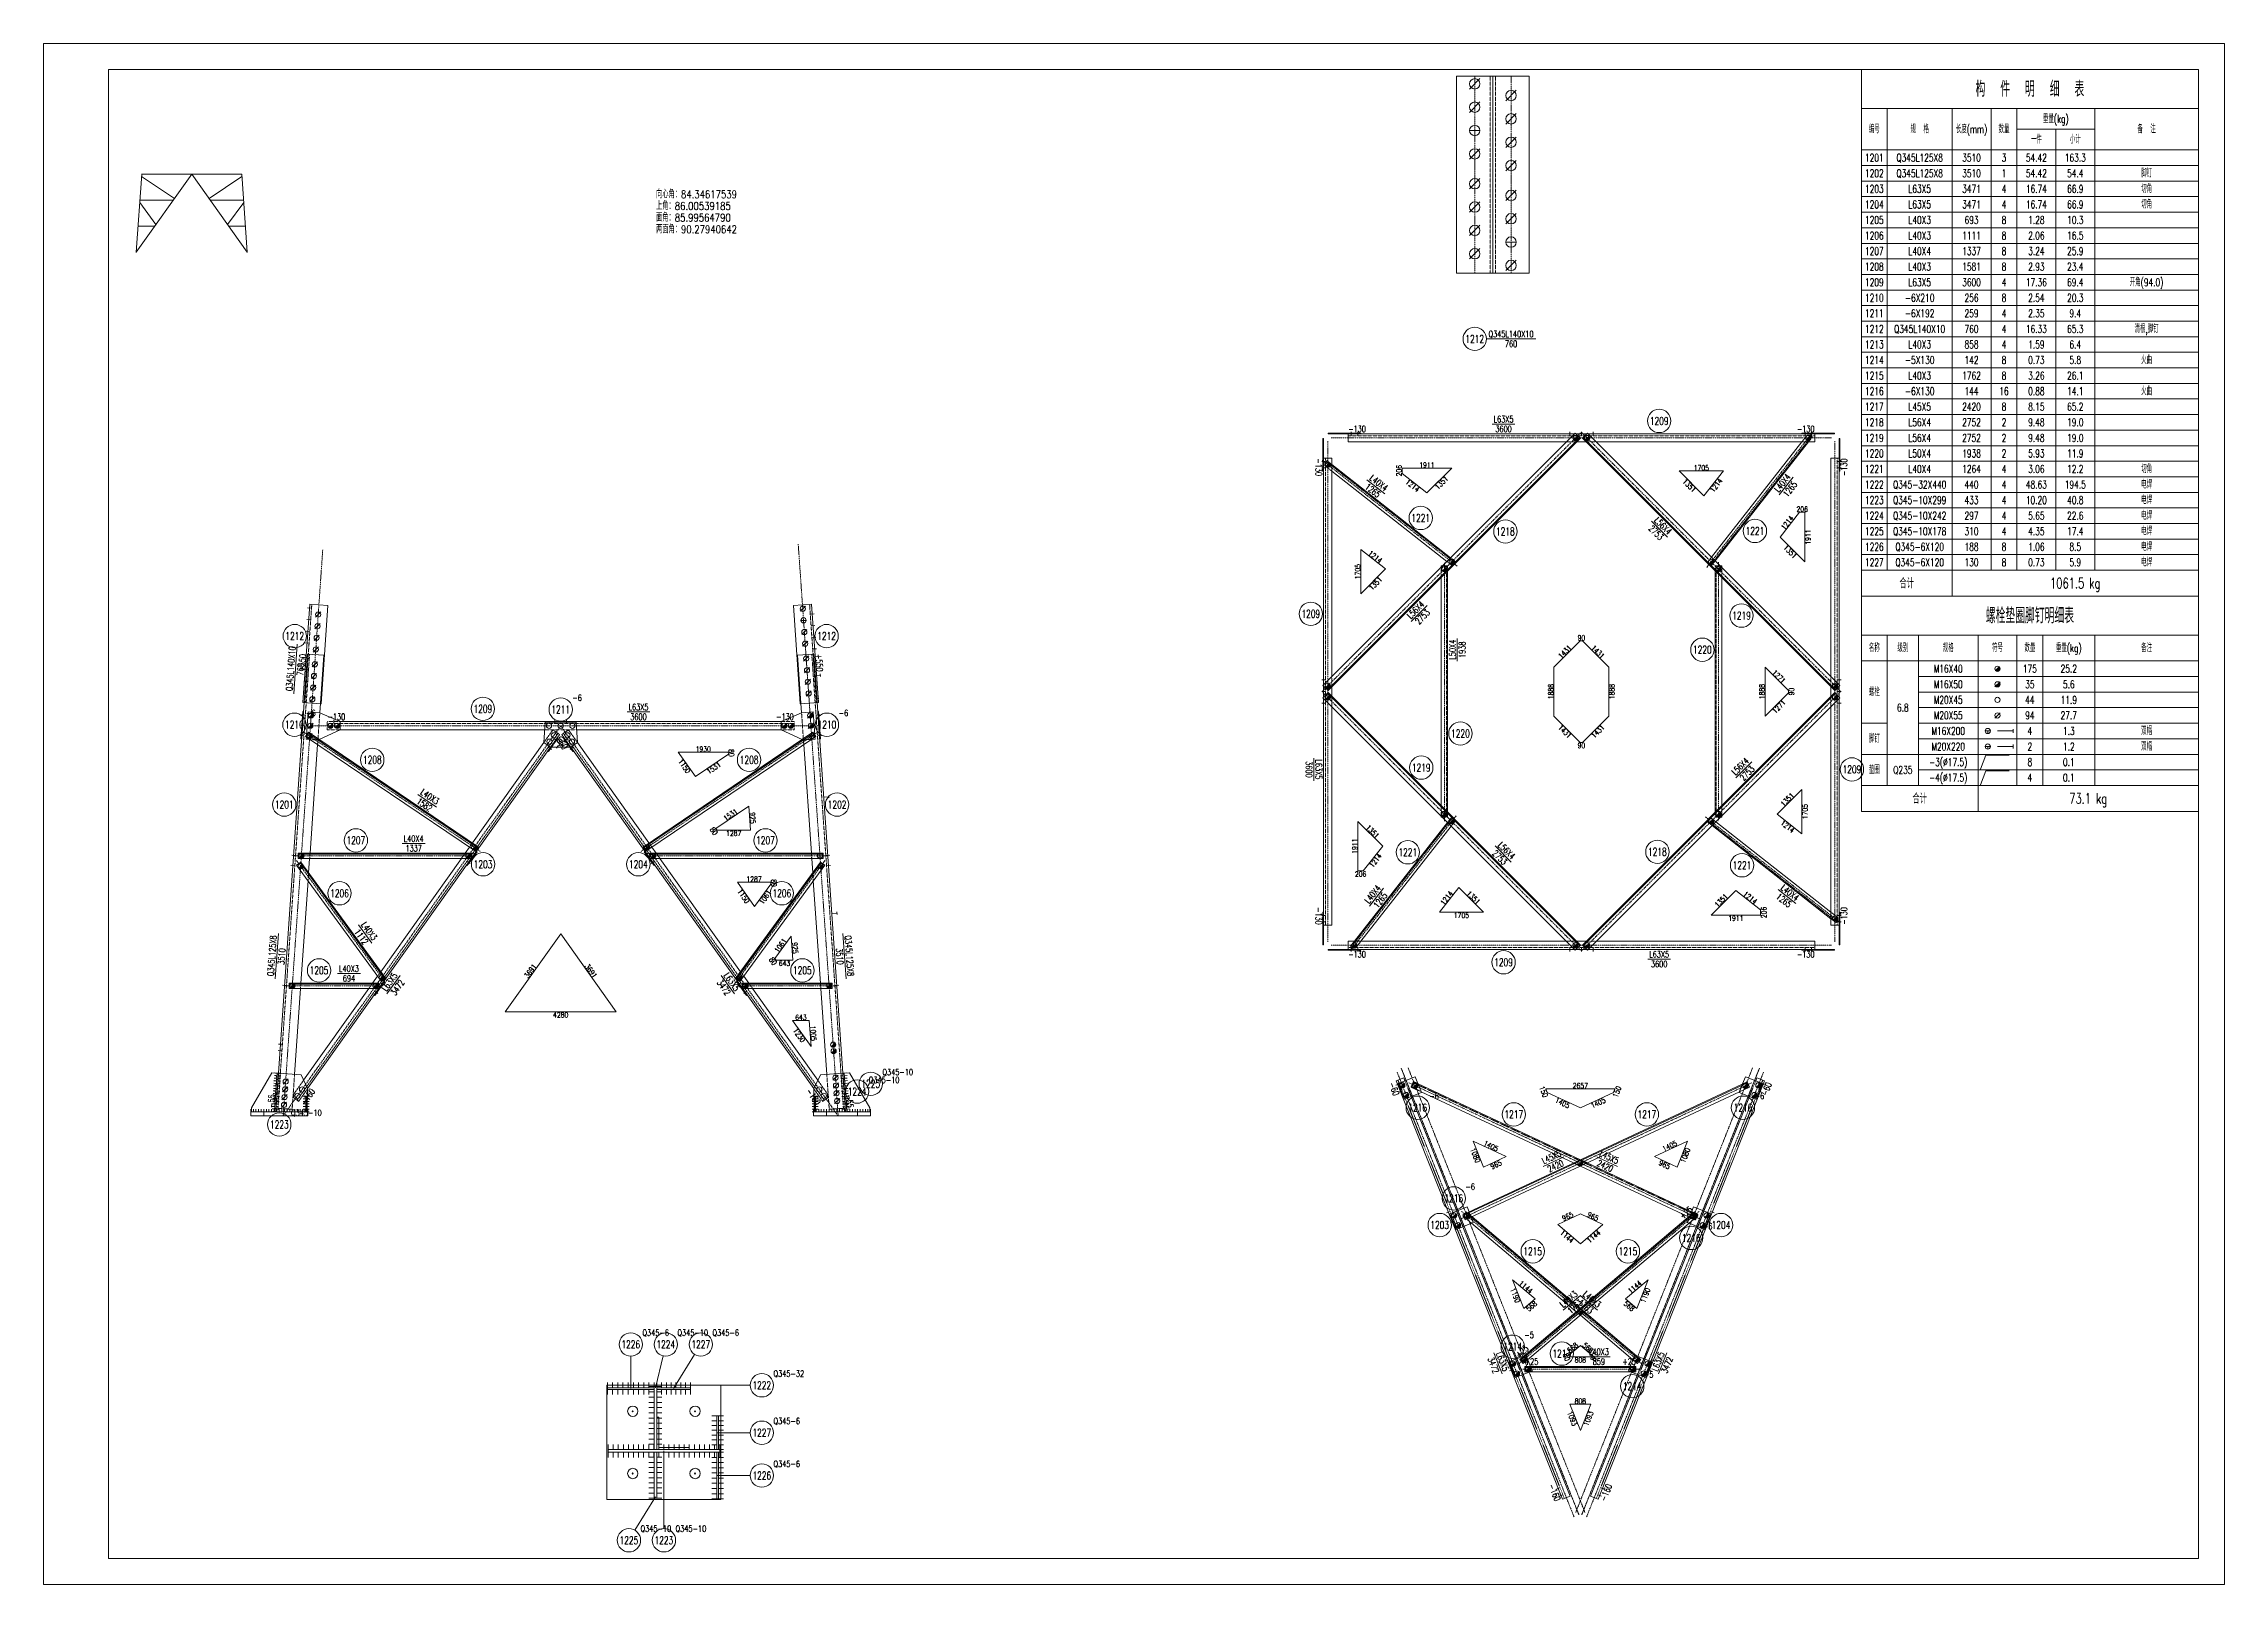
# Model space of a CAD drawing. Extents: x -62666 to 126696, y -48828 to 60042.
# Drawn here: x -3961 to 12859, y -48828 to -36948 of the extents above; entities that cross this region are included whole.
import ezdxf
from ezdxf.enums import TextEntityAlignment as Align

# ---------------------------------------------------------------- set-up
doc = ezdxf.new("R2010")
doc.units = 0
doc.header["$MEASUREMENT"] = 0
for name, pattern in [('Dash', [2.75, 2, -0.75]), ('DashDot', [15.6, 9, -3, 0.6, -3]), ('DashDotDot', [5.9, 4, -0.5, 0.2, -0.5, 0.2, -0.5])]:
    doc.linetypes.add(name, pattern=pattern)
doc.layers.get('0').update_dxf_attribs({"linetype": 'CONTINUOUS', "lineweight": 25})
doc.styles.get("Standard").update_dxf_attribs({"font": 'simplex.shx', "width": 0.7, "height": 3, "bigfont": 'gbhzfs.shx'})

msp = doc.modelspace()

# ---------------------------------------------------------------- texts
at = {"color": 3, "linetype": 'Continuous', "lineweight": 13, "width": 0.7}
for s, height, p in [('构  件  明  细  表', 120, (11358.59089, -37297.58851)), ('重量(kg)', 60, (11558.59089, -37527.58851)), ('编号', 60, (10158.59089, -37607.58851)), ('规  格', 60, (10508.59089, -37607.58851)), ('长度(mm)', 60, (10908.59089, -37607.58851)), ('数量', 60, (11158.59089, -37607.58851)), ('一件', 60, (11408.59089, -37687.58851)), ('小计', 60, (11708.59089, -37687.58851)), ('备  注', 60, (12258.59089, -37607.58851)), ('1201', 60, (10158.59089, -37827.58851)), ('Q345L125X8', 60, (10508.59089, -37827.58851)), ('3510', 60, (10908.59089, -37827.58851)), ('3', 60, (11158.59089, -37827.58851)), ('54.42', 60, (11408.59089, -37827.58851)), ('163.3', 60, (11708.59089, -37827.58851)), ('1202', 60, (10158.59089, -37947.58851)), ('Q345L125X8', 60, (10508.59089, -37947.58851)), ('3510', 60, (10908.59089, -37947.58851)), ('1', 60, (11158.59089, -37947.58851)), ('54.42', 60, (11408.59089, -37947.58851)), ('54.4', 60, (11708.59089, -37947.58851)), ('脚钉', 60, (12258.59089, -37947.58851)), ('1203', 60, (10158.59089, -38067.58851)), ('1204', 60, (10158.59089, -38187.58851)), ('L63X5', 60, (10508.59089, -38067.58851)), ('L63X5', 60, (10508.59089, -38187.58851)), ('3471', 60, (10908.59089, -38067.58851)), ('3471', 60, (10908.59089, -38187.58851)), ('4', 60, (11158.59089, -38067.58851)), ('4', 60, (11158.59089, -38187.58851)), ('16.74', 60, (11408.59089, -38067.58851)), ('16.74', 60, (11408.59089, -38187.58851)), ('66.9', 60, (11708.59089, -38067.58851)), ('66.9', 60, (11708.59089, -38187.58851)), ('切角', 60, (12258.59089, -38067.58851)), ('切角', 60, (12258.59089, -38187.58851)), ('1205', 60, (10158.59089, -38307.58851)), ('L40X3', 60, (10508.59089, -38307.58851)), ('693', 60, (10908.59089, -38307.58851)), ('8', 60, (11158.59089, -38307.58851)), ('1.28', 60, (11408.59089, -38307.58851)), ('10.3', 60, (11708.59089, -38307.58851)), ('1206', 60, (10158.59089, -38427.58851)), ('1207', 60, (10158.59089, -38547.58851)), ('L40X3', 60, (10508.59089, -38427.58851)), ('L40X4', 60, (10508.59089, -38547.58851)), ('1111', 60, (10908.59089, -38427.58851)), ('1337', 60, (10908.59089, -38547.58851)), ('8', 60, (11158.59089, -38427.58851)), ('8', 60, (11158.59089, -38547.58851)), ('2.06', 60, (11408.59089, -38427.58851)), ('3.24', 60, (11408.59089, -38547.58851)), ('25.9', 60, (11708.59089, -38547.58851)), ('16.5', 60, (11708.59089, -38427.58851)), ('1208', 60, (10158.59089, -38667.58851)), ('L40X3', 60, (10508.59089, -38667.58851)), ('1581', 60, (10908.59089, -38667.58851)), ('8', 60, (11158.59089, -38667.58851)), ('2.93', 60, (11408.59089, -38667.58851)), ('23.4', 60, (11708.59089, -38667.58851)), ('1209', 60, (10158.59089, -38787.58851)), ('L63X5', 60, (10508.59089, -38787.58851)), ('3600', 60, (10908.59089, -38787.58851)), ('4', 60, (11158.59089, -38787.58851)), ('17.36', 60, (11408.59089, -38787.58851)), ('69.4', 60, (11708.59089, -38787.58851)), ('开角(94.0)', 60, (12258.59089, -38787.58851)), ('1210', 60, (10158.59089, -38907.58851)), ('1211', 60, (10158.59089, -39027.58851)), ('-6X210', 60, (10508.59089, -38907.58851)), ('-6X192', 60, (10508.59089, -39027.58851)), ('256', 60, (10908.59089, -38907.58851)), ('259', 60, (10908.59089, -39027.58851)), ('8', 60, (11158.59089, -38907.58851)), ('4', 60, (11158.59089, -39027.58851)), ('2.54', 60, (11408.59089, -38907.58851)), ('2.35', 60, (11408.59089, -39027.58851)), ('20.3', 60, (11708.59089, -38907.58851)), ('9.4', 60, (11708.59089, -39027.58851)), ('1212', 60, (10158.59089, -39147.58851)), ('Q345L140X10', 60, (10508.59089, -39147.58851)), ('760', 60, (10908.59089, -39147.58851)), ('4', 60, (11158.59089, -39147.58851)), ('16.33', 60, (11408.59089, -39147.58851)), ('65.3', 60, (11708.59089, -39147.58851)), ('清根,脚钉', 60, (12258.59089, -39147.58851)), ('1213', 60, (10158.59089, -39267.58851)), ('1214', 60, (10158.59089, -39387.58851)), ('-5X130', 60, (10508.59089, -39387.58851)), ('L40X3', 60, (10508.59089, -39267.58851)), ('858', 60, (10908.59089, -39267.58851)), ('142', 60, (10908.59089, -39387.58851)), ('4', 60, (11158.59089, -39267.58851)), ('8', 60, (11158.59089, -39387.58851)), ('0.73', 60, (11408.59089, -39387.58851)), ('1.59', 60, (11408.59089, -39267.58851)), ('5.8', 60, (11708.59089, -39387.58851)), ('6.4', 60, (11708.59089, -39267.58851)), ('火曲', 60, (12258.59089, -39387.58851)), ('1215', 60, (10158.59089, -39507.58851)), ('L40X3', 60, (10508.59089, -39507.58851)), ('1762', 60, (10908.59089, -39507.58851)), ('8', 60, (11158.59089, -39507.58851)), ('3.26', 60, (11408.59089, -39507.58851)), ('26.1', 60, (11708.59089, -39507.58851)), ('1216', 60, (10158.59089, -39627.58851)), ('-6X130', 60, (10508.59089, -39627.58851)), ('144', 60, (10908.59089, -39627.58851)), ('16', 60, (11158.59089, -39627.58851)), ('0.88', 60, (11408.59089, -39627.58851)), ('14.1', 60, (11708.59089, -39627.58851)), ('火曲', 60, (12258.59089, -39627.58851)), ('1217', 60, (10158.59089, -39747.58851)), ('1218', 60, (10158.59089, -39867.58851)), ('L45X5', 60, (10508.59089, -39747.58851)), ('L56X4', 60, (10508.59089, -39867.58851)), ('2420', 60, (10908.59089, -39747.58851)), ('2752', 60, (10908.59089, -39867.58851)), ('8', 60, (11158.59089, -39747.58851)), ('2', 60, (11158.59089, -39867.58851)), ('8.15', 60, (11408.59089, -39747.58851)), ('9.48', 60, (11408.59089, -39867.58851)), ('65.2', 60, (11708.59089, -39747.58851)), ('19.0', 60, (11708.59089, -39867.58851)), ('1219', 60, (10158.59089, -39987.58851)), ('L56X4', 60, (10508.59089, -39987.58851)), ('2752', 60, (10908.59089, -39987.58851)), ('2', 60, (11158.59089, -39987.58851)), ('9.48', 60, (11408.59089, -39987.58851)), ('19.0', 60, (11708.59089, -39987.58851)), ('1220', 60, (10158.59089, -40107.58851)), ('1221', 60, (10158.59089, -40227.58851)), ('L50X4', 60, (10508.59089, -40107.58851)), ('L40X4', 60, (10508.59089, -40227.58851)), ('1938', 60, (10908.59089, -40107.58851)), ('1264', 60, (10908.59089, -40227.58851)), ('2', 60, (11158.59089, -40107.58851)), ('4', 60, (11158.59089, -40227.58851)), ('5.93', 60, (11408.59089, -40107.58851)), ('3.06', 60, (11408.59089, -40227.58851)), ('11.9', 60, (11708.59089, -40107.58851)), ('12.2', 60, (11708.59089, -40227.58851)), ('切角', 60, (12258.59089, -40227.58851)), ('1222', 60, (10158.59089, -40347.58851)), ('Q345-32X440', 60, (10508.59089, -40347.58851)), ('440', 60, (10908.59089, -40347.58851)), ('4', 60, (11158.59089, -40347.58851)), ('48.63', 60, (11408.59089, -40347.58851)), ('194.5', 60, (11708.59089, -40347.58851)), ('电焊', 60, (12258.59089, -40347.58851)), ('1223', 60, (10158.59089, -40467.58851)), ('Q345-10X299', 60, (10508.59089, -40467.58851)), ('433', 60, (10908.59089, -40467.58851)), ('4', 60, (11158.59089, -40467.58851)), ('10.20', 60, (11408.59089, -40467.58851)), ('40.8', 60, (11708.59089, -40467.58851)), ('电焊', 60, (12258.59089, -40467.58851)), ('1224', 60, (10158.59089, -40587.58851)), ('1225', 60, (10158.59089, -40707.58851)), ('Q345-10X242', 60, (10508.59089, -40587.58851)), ('Q345-10X178', 60, (10508.59089, -40707.58851)), ('297', 60, (10908.59089, -40587.58851)), ('310', 60, (10908.59089, -40707.58851)), ('4', 60, (11158.59089, -40587.58851)), ('4', 60, (11158.59089, -40707.58851)), ('5.65', 60, (11408.59089, -40587.58851)), ('4.35', 60, (11408.59089, -40707.58851)), ('22.6', 60, (11708.59089, -40587.58851)), ('17.4', 60, (11708.59089, -40707.58851)), ('电焊', 60, (12258.59089, -40587.58851)), ('电焊', 60, (12258.59089, -40707.58851)), ('1226', 60, (10158.59089, -40827.58851)), ('Q345-6X120', 60, (10508.59089, -40827.58851)), ('188', 60, (10908.59089, -40827.58851)), ('8', 60, (11158.59089, -40827.58851)), ('1.06', 60, (11408.59089, -40827.58851)), ('8.5', 60, (11708.59089, -40827.58851)), ('电焊', 60, (12258.59089, -40827.58851)), ('1227', 60, (10158.59089, -40947.58851)), ('Q345-6X120', 60, (10508.59089, -40947.58851)), ('130', 60, (10908.59089, -40947.58851)), ('8', 60, (11158.59089, -40947.58851)), ('0.73', 60, (11408.59089, -40947.58851)), ('5.9', 60, (11708.59089, -40947.58851)), ('电焊', 60, (12258.59089, -40947.58851)), ('合计', 80, (10408.59089, -41107.58851)), ('1061.5 kg', 80, (11708.59089, -41107.58851)), ('螺栓垫圈脚钉明细表', 120, (11358.59089, -41357.58851)), ('名称', 60, (10158.59089, -41607.58851)), ('级别', 60, (10378.59089, -41607.58851)), ('规格', 60, (10728.59089, -41607.58851)), ('符号', 60, (11108.59089, -41607.58851)), ('数量', 60, (11358.59089, -41607.58851)), ('重量(kg)', 60, (11658.59089, -41607.58851)), ('备注', 60, (12258.59089, -41607.58851)), ('M16X40', 60, (10728.59089, -41767.58851)), ('M16X50', 60, (10728.59089, -41887.58851)), ('175', 60, (11358.59089, -41767.58851)), ('35', 60, (11358.59089, -41887.58851)), ('25.2', 60, (11658.59089, -41767.58851)), ('5.6', 60, (11658.59089, -41887.58851)), ('螺栓', 60, (10158.59089, -41947.58851)), ('6.8', 60, (10378.59089, -42067.58851)), ('M20X45', 60, (10728.59089, -42007.58851)), ('44', 60, (11358.59089, -42007.58851)), ('11.9', 60, (11658.59089, -42007.58851)), ('M16X200', 60, (10728.59089, -42247.58851)), ('M20X55', 60, (10728.59089, -42127.58851)), ('94', 60, (11358.59089, -42127.58851)), ('4', 60, (11358.59089, -42247.58851)), ('27.7', 60, (11658.59089, -42127.58851)), ('1.3', 60, (11658.59089, -42247.58851)), ('双帽', 60, (12258.59089, -42247.58851)), ('脚钉', 60, (10158.59089, -42307.58851)), ('M20X220', 60, (10728.59089, -42367.58851)), ('2', 60, (11358.59089, -42367.58851)), ('1.2', 60, (11658.59089, -42367.58851)), ('双帽', 60, (12258.59089, -42367.58851)), ('垫圈', 60, (10158.59089, -42547.58851)), ('Q235', 60, (10378.59089, -42547.58851)), ('-3(%%c17.5)', 60, (10728.59089, -42487.58851)), ('8', 60, (11358.59089, -42487.58851)), ('0.1', 60, (11658.59089, -42487.58851)), ('合计', 80, (10508.59089, -42767.58851)), ('-4(%%c17.5)', 60, (10728.59089, -42607.58851)), ('4', 60, (11358.59089, -42607.58851)), ('0.1', 60, (11658.59089, -42607.58851)), ('73.1 kg', 80, (11808.59089, -42767.58851))]:
    msp.add_text(s, height=height, dxfattribs=at).set_placement(p, align=Align.MIDDLE_CENTER)
at = {"color": 7, "linetype": 'Continuous', "lineweight": 13, "width": 0.8}
for s, p in [('上角：86.00539185', (762.44871, -38247.23747)), ('向心角：84.34617539', (762.44871, -38157.23747)), ('面角：85.99564790', (762.44871, -38337.23747)), ('两面角：90.27940642', (762.44871, -38427.23747))]:
    msp.add_text(s, height=60, dxfattribs=at).set_placement(p, align=Align.BOTTOM_LEFT)
at = {"color": 7, "linetype": 'Continuous', "lineweight": 13, "width": 0.7}
for s, height, p in [('Q345L140X10', 50, (7356.55856, -39186.75485)), ('1212', 60, (7076.55856, -39224.25485)), ('760', 50, (7356.55856, -39261.75485)), ('L63X5', 50, (7299.19876, -39843.56022)), ('1209', 60, (8499.19248, -39857.06022)), ('-130', 50, (6169.20505, -39918.56022)), ('3600', 50, (7299.19876, -39918.56022)), ('-130', 50, (9629.18619, -39918.56022)), ('1221', 60, (6660.26451, -40605.17865)), ('1218', 60, (7312.92338, -40708.93758)), ('1221', 60, (9237.97925, -40705.03118)), ('1209', 60, (5812.29356, -41343.96542)), ('1219', 60, (9134.22032, -41357.69005)), ('1212', 60, (-2024.34526, -41515.80336)), ('1212', 60, (2077.7465, -41515.80336)), ('1220', 60, (8832.21519, -41621.00145)), ('1209', 60, (-573.29623, -42076.58342)), ('L63X5', 50, (626.69748, -42063.08342)), ('1210', 60, (-2026.98901, -42198.94961)), ('-130', 50, (-1703.28995, -42138.08342)), ('1211', 60, (26.70062, -42081.58342)), ('3600', 50, (626.69748, -42138.08342)), ('-130', 50, (1756.6912, -42138.08342)), ('1210', 60, (2080.39047, -42198.95273)), ('1220', 60, (6966.17605, -42266.92311)), ('1208', 60, (-1426.26396, -42469.94661)), ('1208', 60, (1479.66521, -42469.94661)), ('1219', 60, (6664.17092, -42530.23452)), ('1209', 60, (9986.09768, -42543.95914)), ('1201', 60, (-2105.08672, -42814.88961)), ('1202', 60, (2158.48797, -42814.88961)), ('1207', 60, (-1552.73964, -43091.03065)), ('1207', 60, (1606.14089, -43091.03065)), ('1221', 60, (6560.41198, -43182.89339)), ('1218', 60, (8485.46785, -43178.98698)), ('1203', 60, (-572.1674, -43275.11876)), ('1204', 60, (625.56864, -43275.11876)), ('1221', 60, (9138.12672, -43282.74592)), ('1206', 60, (-1679.19841, -43498.80784)), ('1206', 60, (1732.59966, -43498.80784)), ('1205', 60, (-1837.18618, -44093.47789)), ('1205', 60, (1890.58743, -44093.47789)), ('-130', 50, (6169.20505, -43969.36434)), ('1209', 60, (7299.19876, -44030.86434)), ('L63X5', 50, (8499.19248, -43969.36434)), ('3600', 50, (8499.19248, -44044.36434)), ('-130', 50, (9629.18619, -43969.36434)), ('1224', 60, (2312.9713, -45027.79594)), ('1225', 60, (2418.21464, -44967.92431)), ('1216', 60, (6636.77893, -45152.45753)), ('1217', 60, (7377.71618, -45203.98999)), ('1217', 60, (8404.55289, -45203.98999)), ('1216', 60, (9145.49015, -45152.45753)), ('1223', 60, (-2143.37244, -45281.84679)), ('1216', 60, (6914.94792, -45851.48732)), ('1203', 60, (6806.19775, -46056.92063)), ('1204', 60, (8976.07132, -46056.92063)), ('1215', 60, (7523.67908, -46259.65809)), ('1215', 60, (8258.59123, -46259.65705)), ('1216', 60, (8746.04751, -46156.24411)), ('1226', 60, (567.2435, -46977.58851)), ('1224', 60, (837.2435, -46977.58851)), ('1227', 60, (1107.2435, -46977.58851)), ('1214', 60, (7369.38651, -46994.82925)), ('+25', 50, (7514.58851, -47110.05009)), ('1213', 60, (7748.1192, -47048.55009)), ('L40X3', 50, (8034.14988, -47035.05009)), ('859', 50, (8034.14988, -47110.05009)), ('+25', 50, (8267.68057, -47110.05009)), ('1222', 60, (1577.95836, -47292.58851)), ('1214', 60, (8291.60893, -47299.58604)), ('1227', 60, (1577.95836, -47658.25443)), ('1226', 60, (1577.95836, -47988.30337)), ('1225', 60, (552.95836, -48487.58851)), ('1223', 60, (822.95836, -48487.58851))]:
    msp.add_text(s, height=height, dxfattribs=at).set_placement(p, align=Align.MIDDLE_CENTER)
for s, rotation, p in [('-130', 270, (5873.79356, -40213.97171)), ('-130', 90, (9924.59768, -40213.97171)), ('1265', 321.886253461, (6290.70561, -40393.43026)), ('L40X4', 321.886253461, (6336.99758, -40334.42133)), ('L40X4', 51.886253461, (9449.72764, -40335.47227)), ('1265', 51.886253461, (9508.73657, -40381.76424)), ('2753', 315, (8475.92191, -40718.48352)), ('L56X4', 315, (8528.95492, -40665.45051)), ('L56X4', 45, (6620.68385, -41314.20298)), ('2753', 45, (6673.71686, -41367.23599)), ('Q345L140X10', 86.005480854, (-2055.45992, -41767.58081)), ('+550', 86.005391847, (-1967.11504, -41721.95743)), ('+550', 273.994608153, (2020.51628, -41721.95743)), ('L50X4', 90, (6904.67605, -41621.00145)), ('1938', 90, (6979.67605, -41621.00145)), ('760', 86.005480854, (-1980.64212, -41772.80539)), ('-60', 54.564653078, (18.10143, -42339.54006)), ('-60', 305.435346922, (35.29981, -42339.54006)), ('3600', 270, (5798.79356, -42543.95914)), ('L63X5', 270, (5873.79356, -42543.95914)), ('L56X4', 45, (9124.67438, -42520.68858)), ('2753', 45, (9177.70739, -42573.72158)), ('L40X3', 325.945099815, (-982.02166, -42753.91708)), ('1582', 325.945099815, (-1024.02071, -42816.05467)), ('L40X4', 359.999999316, (-1107.1862, -43077.53066)), ('1337', 359.999999316, (-1107.1862, -43152.53066)), ('2753', 315, (7269.43632, -43222.47405)), ('L56X4', 315, (7322.46932, -43169.44104)), ('L40X4', 51.886253461, (6289.65467, -43506.16032)), ('1265', 51.886253461, (6348.66359, -43552.4523)), ('1265', 321.886253461, (9461.39366, -43553.50323)), ('L40X4', 321.886253461, (9507.68563, -43494.49431)), ('L40X3', 306.100529246, (-1450.04299, -43790.13999)), ('-130', 270, (5873.79356, -43673.95286)), ('-130', 90, (9924.59768, -43673.95286)), ('Q345L125X8', 86.005391847, (-2200.05139, -43980.99554)), ('1112', 306.100529246, (-1510.64182, -43834.33028)), ('Q345L125X8', 273.994608153, (2253.45264, -43980.99554)), ('3510', 86.005391847, (-2125.2336, -43986.22024)), ('L40X3', 359.999996874, (-1606.07614, -44079.9779)), ('3510', 273.994608153, (2178.63484, -43986.22024)), ('694', 359.999996874, (-1606.07614, -44154.9779)), ('L63X5', 54.564653078, (-1293.09163, -44182.15947)), ('3472', 54.564653078, (-1231.98386, -44225.64326)), ('3472', 305.435346922, (1285.38511, -44225.64326)), ('L63X5', 305.435346922, (1346.49288, -44182.15947)), ('-55', 86.005391847, (-2203.07378, -45100.89416)), ('-160', 54.564653078, (-1923.32261, -45067.82298)), ('-160', 305.435346922, (1976.72386, -45067.82298)), ('-55', 273.994608153, (2256.47503, -45100.89416)), ('-60', 291.699381402, (6454.96171, -45007.94111)), ('-60', 68.300618598, (9327.30737, -45007.94111)), ('L45X5', 25.058311924, (7668.09717, -45533.41518)), ('2420', 25.058311924, (7699.8627, -45601.35597)), ('2420', 334.941688076, (8082.40638, -45601.35597)), ('L45X5', 334.941688076, (8114.17191, -45533.41518)), ('+25', 40.230249982, (8706.74247, -45961.08896)), ('L40X3', 40.230249982, (7801.35991, -46628.77868)), ('L40X3', 319.769750018, (7980.91032, -46628.77966)), ('1763', 40.230249982, (7849.79947, -46686.03782)), ('1763', 319.769750018, (7932.47076, -46686.0388)), ('3472', 291.699381402, (7221.44353, -47136.93245)), ('L63X5', 291.699381402, (7291.12877, -47109.2022)), ('+25', 40.230249982, (7441.36867, -47031.5584)), ('L63X5', 68.300618598, (8491.1403, -47109.2022)), ('3472', 68.300618598, (8560.82555, -47136.93245)), ('-160', 291.699381402, (7693.03633, -48119.18302)), ('-160', 68.300618598, (8089.23275, -48119.18302))]:
    msp.add_text(s, height=50, rotation=rotation, dxfattribs=at).set_placement(p, align=Align.MIDDLE_CENTER)
at = {"color": 7, "linetype": 'Continuous', "lineweight": 20, "width": 0.7}
for s, p in [('1911', (6707.65437, -40196.33277)), ('1705', (8824.1457, -40218.84714)), ('206', (9602.23397, -40537.33083)), ('90', (7899.19562, -41528.78187)), ('1930', (1126.20064, -42386.99768)), ('90', (7899.19562, -42359.14269)), ('206', (6196.15726, -43350.59374)), ('1705', (6974.24553, -43669.07742)), ('1911', (9090.73687, -43691.5918)), ('4280', (26.70062, -44436.96728)), ('2657', (7891.13454, -44982.21192)), ('808', (7891.13454, -47097.17778)), ('808', (7891.13454, -47414.31135))]:
    msp.add_text(s, height=40, dxfattribs=at).set_placement(p, align=Align.MIDDLE_CENTER)
for s, rotation, p in [('206', 90, (6492.56416, -40240.92393)), ('1214', 321.886253461, (6597.29587, -40355.35192)), ('1351', 45, (6820.17003, -40332.84844)), ('1351', 315, (8732.22119, -40355.3628)), ('1214', 51.886253461, (8938.57369, -40353.20563)), ('1214', 51.886253461, (9487.80598, -40642.06253)), ('1214', 321.886253461, (6308.43897, -40904.58421)), ('1351', 315, (9510.30946, -40864.93669)), ('1911', 90, (9646.82513, -40752.42103)), ('1705', 90, (6174.08048, -41019.0122)), ('1351', 45, (6310.59614, -41110.93671)), ('1431', 45, (7772.0231, -41637.01326)), ('1431', 315, (8026.36814, -41637.01326)), ('1271', 315, (9422.627, -41828.10347)), ('1888', 90, (7663.7917, -41943.96228)), ('1888', 90, (8134.59953, -41943.96228)), ('1888', 90, (9291.76819, -41943.96228)), ('1271', 45, (9422.627, -42059.82109)), ('90', 90, (9519.54468, -41943.96228)), ('1431', 315, (7772.0231, -42250.9113)), ('1431', 45, (8026.36814, -42250.9113)), ('1150', 305.435348331, (980.34217, -42518.63905)), ('1531', 34.054900185, (1206.8927, -42532.58884)), ('80', 273.994608153, (1343.6987, -42417.30634)), ('1531', 34.054900185, (1336.68063, -42893.79966)), ('925', 273.994608153, (1507.36632, -42918.52996)), ('1351', 45, (9487.7951, -42776.98786)), ('1705', 90, (9624.31076, -42868.91237)), ('80', 305.435346922, (1208.34281, -43019.86267)), ('1287', 0.000000684, (1361.2016, -43036.46602)), ('1351', 315, (6288.08178, -43022.98787)), ('1214', 321.886253461, (9489.95227, -42983.34035)), ('1911', 90, (6151.5661, -43135.50353)), ('1214', 51.886253461, (6310.58526, -43245.86203)), ('1287', 0.000000684, (1517.8689, -43389.44491)), ('1150', 305.435346922, (1436.34344, -43521.08629)), ('1061', 53.899470754, (1604.51289, -43529.29293)), ('80', 273.994608153, (1671.03393, -43419.75357)), ('1214', 51.886253461, (6859.81755, -43534.71893)), ('1351', 315, (7066.17005, -43532.56176)), ('1351', 45, (8978.22121, -43555.07612)), ('1214', 321.886253461, (9201.09537, -43532.57264)), ('206', 90, (9305.82707, -43647.00064)), ('1061', 53.899470754, (1722.39693, -43901.99004)), ('925', 273.994608153, (1834.70154, -43920.97719)), ('3691', 54.564652639, (-206.85386, -44098.3183)), ('3691', 305.435347361, (260.25511, -44098.3183)), ('80', 305.435346922, (1664.34407, -44022.30991)), ('643', 0.000003126, (1752.86985, -44038.91325)), ('1230', 305.435346922, (1866.9231, -44593.95667)), ('643', 0.000003126, (1879.47727, -44455.79713)), ('1005', 273.994608153, (1974.75229, -44578.36994)), ('150', 291.699381402, (7608.65295, -45029.02265)), ('150', 68.300618598, (8173.61612, -45029.02265)), ('1405', 334.941688076, (7753.65144, -45115.35432)), ('1405', 25.058311924, (8028.61764, -45115.35432)), ('1405', 25.058311924, (8580.79968, -45447.64292)), ('1080', 291.699381402, (7081.63129, -45519.10906)), ('1405', 334.941688076, (7201.4694, -45447.64292)), ('965', 25.058311924, (7241.41366, -45591.50368)), ('965', 334.941688076, (8540.85542, -45591.50368)), ('1080', 68.300618598, (8700.63779, -45519.10906)), ('965', 25.058311924, (7793.5957, -45990.76377)), ('965', 334.941688076, (7988.67337, -45990.76377)), ('1144', 319.769750018, (7788.26001, -46145.59491)), ('1144', 40.230249982, (7994.00906, -46145.59491)), ('1190', 291.699381402, (7389.4686, -46598.74016)), ('1144', 319.769750018, (7470.63104, -46534.86014)), ('1144', 40.230249982, (8311.63804, -46534.86014)), ('1190', 68.300618598, (8392.80047, -46598.74016)), ('568', 40.230249982, (7514.64241, -46682.10515)), ('568', 319.769750018, (8267.62667, -46682.10515)), ('80', 291.699381402, (7785.06816, -47074.61837)), ('568', 40.230249982, (7832.27138, -47003.30526)), ('568', 319.769750018, (7949.9977, -47003.30526)), ('80', 68.300618598, (7997.20092, -47074.61837)), ('1093', 291.699381402, (7828.43066, -47548.72051)), ('1093', 68.300618598, (7953.83842, -47548.72051))]:
    msp.add_text(s, height=40, rotation=rotation, dxfattribs=at).set_placement(p, align=Align.MIDDLE_CENTER)
at = {"color": 7, "linetype": 'Continuous', "lineweight": 13, "width": 0.7}
for s, p in [('-6', (116.70062, -41991.58342)), ('-6', (-1936.98901, -42108.94961)), ('-6', (2170.39047, -42108.95273)), ('Q345-10', (2508.21464, -44877.92431)), ('Q345-10', (2402.9713, -44937.79594)), ('-6', (6726.77893, -45062.45753)), ('-6', (9235.49015, -45062.45753)), ('Q345-10', (-2053.37244, -45191.84679)), ('-6', (7004.94792, -45761.48732)), ('-6', (8836.04751, -46066.24411)), ('Q345-6', (657.2435, -46887.58851)), ('Q345-10', (927.2435, -46887.58851)), ('Q345-6', (1197.2435, -46887.58851)), ('-5', (7459.38651, -46904.82925)), ('Q345-32', (1667.95836, -47202.58851)), ('-5', (8381.60893, -47209.58604)), ('Q345-6', (1667.95836, -47568.25443)), ('Q345-6', (1667.95836, -47898.30337)), ('Q345-10', (642.95836, -48397.58851)), ('Q345-10', (912.95836, -48397.58851))]:
    msp.add_text(s, height=48, dxfattribs=at).set_placement(p, align=Align.MIDDLE_LEFT)

# ---------------------------------------------------------------- blocks, each defined once
blk = doc.blocks.new('M16X40S')
at = {"color": 3, "linetype": 'Continuous', "lineweight": 13}
blk.add_line((-0.707, -0.707), (0.707, 0.707), dxfattribs=at)
blk.add_circle((0, 0), 1, dxfattribs=at)
for radius in [0.9, 0.8, 0.7, 0.6, 0.5, 0.4, 0.3, 0.2, 0.1]:
    blk.add_arc((0, 0), radius, 225, 45, dxfattribs=at)
blk = doc.blocks.new('M16X50S')
at = {"color": 3, "linetype": 'Continuous', "lineweight": 13}
blk.add_line((-1, -1), (1, 1), dxfattribs=at)
blk.add_circle((0, 0), 1, dxfattribs=at)
for radius in [0.9, 0.8, 0.7, 0.6, 0.5, 0.4, 0.3, 0.2, 0.1]:
    blk.add_arc((0, 0), radius, 225, 45, dxfattribs=at)
blk = doc.blocks.new('M20X45S')
at = {"color": 3, "linetype": 'Continuous', "lineweight": 13}
blk.add_circle((0, 0), 1, dxfattribs=at)
blk = doc.blocks.new('M20X55S')
at = {"color": 3, "linetype": 'Continuous', "lineweight": 13}
blk.add_line((-1, -1), (1, 1), dxfattribs=at)
blk.add_circle((0, 0), 1, dxfattribs=at)
blk = doc.blocks.new('StepBoltML')
at = {"color": 3, "linetype": 'Continuous', "lineweight": 13}
for p, q in [((-4.75, 0), (-2.75, 0)), ((-3.75, 0), (-3.75, -1)), ((0, 0), (6, 0)), ((6, -0.75), (6, 0.75))]:
    blk.add_line(p, q, dxfattribs=at)
blk.add_circle((-3.75, 0), 1, dxfattribs=at)
blk = doc.blocks.new('WasherML')
at = {"color": 3, "linetype": 'Continuous', "lineweight": 13}
for p, q in [((-6.5, -2.7), (-4.5, 2.7)), ((-4.5, 2.7), (4.5, 2.7))]:
    blk.add_line(p, q, dxfattribs=at)
blk = doc.blocks.new('StepBolt')
at = {"color": 3, "linetype": 'Continuous', "lineweight": 13}
for p, q in [((-1, 0), (1, 0)), ((0, 0), (0, -1))]:
    blk.add_line(p, q, dxfattribs=at)
blk.add_circle((0, 0), 1, dxfattribs=at)
blk = doc.blocks.new('DefaultBolt')
at = {"color": 3, "linetype": 'Continuous', "lineweight": 13}
for p, q in [((-0.1, -0.1), (0.1, 0.1)), ((0.1, -0.1), (-0.1, 0.1))]:
    blk.add_line(p, q, dxfattribs=at)
blk.add_circle((0, 0), 1, dxfattribs=at)

# ---------------------------------------------------------------- linework, layer by layer
at = {"color": 7, "linetype": 'Continuous', "lineweight": 18}
for p, q in [((-3961.40911, -36947.58851), (12858.59089, -36947.58851)), ((-3961.40911, -48827.58851), (-3961.40911, -36947.58851)), ((12858.59089, -48827.58851), (12858.59089, -36947.58851)), ((-3461.40911, -37147.58851), (12658.59089, -37147.58851)), ((-3461.40911, -48627.58851), (-3461.40911, -37147.58851)), ((12658.59089, -48627.58851), (12658.59089, -37147.58851)), ((-3461.40911, -48627.58851), (12658.59089, -48627.58851)), ((-3961.40911, -48827.58851), (12858.59089, -48827.58851))]:
    msp.add_line(p, q, dxfattribs=at)
at = {"color": 2, "linetype": 'DashDot', "lineweight": 0}
for p, q in [((7076.55856, -37197.58851), (7076.68631, -37997.58818)), ((7356.55856, -37197.58851), (7356.43099, -38117.58818)), ((7076.55856, -38717.58826), (7076.68828, -37797.58826)), ((7356.55856, -38717.58826), (7356.42884, -37917.58826)), ((7893.08649, -39949.16935), (5904.40269, -41937.85315)), ((5943.29356, -40013.97171), (5943.29356, -43873.95286)), ((9829.18619, -39988.06022), (5969.20505, -39988.06022)), ((9893.98855, -41937.85315), (7905.30475, -39949.16935)), ((8865.69931, -40986.78435), (9683.13992, -39944.77866)), ((9855.09768, -43873.95286), (9855.09768, -40013.97171)), ((6942.01769, -40977.45859), (5900.01199, -40160.01798)), ((-1808.55092, -40850.88725), (-1903.28995, -42207.58342)), ((1858.81742, -40805.99656), (1956.6912, -42207.58342)), ((6842.17605, -42942.84477), (6842.17605, -40945.07979)), ((8956.21519, -40945.07979), (8956.21519, -42942.84477)), ((-1862.88564, -41628.99247), (-2113.29938, -45214.9251)), ((1916.28689, -41628.99247), (2166.70062, -45214.9251)), ((5904.40269, -41950.07141), (7893.08649, -43938.75521)), ((7905.30475, -43938.75521), (9893.98855, -41950.07141)), ((26.70059, -42207.58342), (-2113.29945, -45214.92516)), ((-1903.28995, -42207.58342), (1956.6912, -42207.58342)), ((26.70066, -42207.58342), (2166.7007, -45214.92516)), ((-1954.43997, -42256.58341), (-594.68247, -43175.64833)), ((2007.84121, -42256.58341), (648.08372, -43175.64833)), ((6932.69193, -42901.14021), (6115.25132, -43943.14591)), ((8856.37355, -42910.46597), (9898.37924, -43727.90658)), ((-2028.29309, -43210.03065), (-631.63276, -43210.03067)), ((2081.69434, -43210.03065), (685.034, -43210.03067)), ((-2011.27231, -43245.39715), (-1321.17718, -44191.73543)), ((2064.67356, -43245.39715), (1374.57843, -44191.73543)), ((5969.20505, -43899.86434), (9829.18619, -43899.86434)), ((-2098.29623, -44212.47787), (-1344.9661, -44212.47791)), ((2151.69748, -44212.47787), (1398.36735, -44212.47791)), ((6477.94132, -44877.71654), (7842.65076, -48307.18773)), ((6562.49274, -44844.0705), (7927.20219, -48273.54169)), ((9219.77633, -44844.0705), (7855.06689, -48273.54169)), ((9304.32776, -44877.71654), (7939.61831, -48307.18773)), ((6568.13001, -44960.14626), (8814.69643, -46010.52228)), ((9214.13907, -44960.14626), (6967.57265, -46010.52228)), ((6975.40586, -45951.70521), (8366.74954, -47128.74151)), ((8806.86452, -45951.70412), (7415.52062, -47128.74059)), ((7432.08851, -47167.55009), (8350.18057, -47167.55009))]:
    msp.add_line(p, q, dxfattribs=at)
at = {"color": 1, "linetype": 'Dash', "lineweight": 0}
for p, q in [((7196.55856, -38717.58826), (7196.55856, -37197.58851)), ((7236.55856, -38717.58826), (7236.55856, -37197.58851)), ((6199.20505, -39956.06022), (6099.20505, -39956.06022)), ((9699.18619, -39971.06022), (6099.20505, -39971.06022)), ((7783.59764, -40019.06022), (7862.7936, -40019.06022)), ((7857.55096, -39956.06022), (7846.59764, -39956.06022)), ((7935.59764, -40019.06022), (8014.7936, -40019.06022)), ((7951.7936, -39956.06022), (7940.84028, -39956.06022)), ((8893.65747, -40970.58746), (9674.0646, -39975.78898)), ((9699.18619, -39956.06022), (9599.18619, -39956.06022)), ((9640.86354, -39966.26597), (9599.4471, -40019.06022)), ((9661.47603, -39965.91336), (9640.86354, -39966.26597)), ((9650.28679, -40019.06022), (9680.35889, -39980.72679)), ((9680.35889, -39980.72679), (9661.47603, -39965.91336)), ((5911.29356, -40143.97171), (5911.29356, -40243.97171)), ((5935.96013, -40162.79901), (5921.1467, -40181.68187)), ((5921.1467, -40181.68187), (5921.49931, -40202.29436)), ((5926.29356, -40143.97171), (5926.29356, -43743.95286)), ((6925.82079, -40949.50043), (5931.02232, -40169.0933)), ((5974.29356, -40192.87111), (5935.96013, -40162.79901)), ((9872.09768, -43743.95286), (9872.09768, -40143.97171)), ((9887.09768, -40243.97171), (9887.09768, -40143.97171)), ((5921.49931, -40202.29436), (5974.29356, -40243.7108)), ((6817.17605, -40985.48181), (6817.17605, -41064.67777)), ((6867.17605, -40975.07979), (6827.57807, -40975.07979)), ((6859.17605, -42912.84477), (6859.17605, -40975.07979)), ((6862.30951, -40940.34835), (6906.06955, -40974.67757)), ((6867.17605, -41014.67777), (6867.17605, -40975.07979)), ((6930.7586, -40943.20614), (6890.7993, -40911.85856)), ((6906.06955, -40974.67757), (6930.7586, -40943.20614)), ((8902.80955, -40907.07617), (8868.48033, -40950.83622)), ((8868.48033, -40950.83622), (8899.95176, -40975.52527)), ((8899.95176, -40975.52527), (8931.29934, -40935.56596)), ((8931.21519, -40975.07979), (8931.21519, -41014.67777)), ((8970.81317, -40975.07979), (8931.21519, -40975.07979)), ((8939.21519, -40975.07979), (8939.21519, -42912.84477)), ((8981.21519, -41064.67777), (8981.21519, -40985.48181)), ((-1892.97473, -41271.02685), (-1945.91712, -42029.18049)), ((1946.37598, -41271.02685), (1999.31837, -42029.18049)), ((-1909.8662, -41655.78477), (-2154.35861, -45156.9239)), ((1963.26745, -41655.78477), (2207.75986, -45156.9239)), ((5974.29356, -41907.56026), (5974.29356, -41828.3643)), ((9824.09768, -41828.3643), (9824.09768, -41907.56026)), ((5911.29356, -41891.3643), (5911.29356, -41902.31762)), ((5911.29356, -41985.60694), (5911.29356, -41996.56026)), ((5974.29356, -42059.56026), (5974.29356, -41980.3643)), ((9824.09768, -41980.3643), (9824.09768, -42059.56026)), ((9887.09768, -41902.31762), (9887.09768, -41891.3643)), ((9887.09768, -41996.56026), (9887.09768, -41985.60694)), ((-1848.25127, -42352.4967), (-1831.13285, -42107.36033)), ((-1773.28995, -42175.58342), (-1673.28995, -42175.58342)), ((-1773.28995, -42238.58342), (-1773.28995, -42175.58342)), ((-1773.28995, -42190.58342), (1826.6912, -42190.58342)), ((1726.6912, -42175.58342), (1826.6912, -42175.58342)), ((1826.6912, -42175.58342), (1826.6912, -42238.58342)), ((1901.65252, -42352.4967), (1884.53453, -42107.36657)), ((5.76465, -42266.32596), (-2006.68293, -45094.41824)), ((-1933.33301, -42278.9283), (-1934.40405, -42294.26573)), ((-1907.31871, -42312.57281), (-1845.76348, -42316.87135)), ((-1845.76348, -42316.87135), (-1836.0512, -42312.46282)), ((-1673.28995, -42238.58342), (-1773.28995, -42238.58342)), ((-102.91839, -42336.26877), (-37.98259, -42245.0145)), ((150.28415, -42238.58342), (-96.88291, -42238.58342)), ((3.49161, -42295.39198), (-71.8803, -42401.31211)), ((17.9862, -42275.02272), (-51.58787, -42372.79515)), ((-44.22383, -42372.79515), (8.38023, -42298.87068)), ((-37.98259, -42245.0145), (-24.38185, -42244.87396)), ((-24.38185, -42244.87396), (17.9862, -42275.02272)), ((8.38023, -42298.87068), (3.49161, -42295.39198)), ((77.7831, -42244.87396), (35.41504, -42275.02272)), ((35.41504, -42275.02272), (104.98911, -42372.79515)), ((45.02102, -42298.87068), (49.90964, -42295.39198)), ((97.62508, -42372.79515), (45.02102, -42298.87068)), ((47.6366, -42266.32596), (2060.08417, -45094.41824)), ((49.90964, -42295.39198), (125.28155, -42401.31211)), ((91.38384, -42245.0145), (77.7831, -42244.87396)), ((156.31964, -42336.26877), (91.38384, -42245.0145)), ((1826.6912, -42238.58342), (1726.6912, -42238.58342)), ((1889.45245, -42312.46282), (1899.16472, -42316.87135)), ((1899.16472, -42316.87135), (1960.71995, -42312.57281)), ((1987.8053, -42294.26573), (1986.73425, -42278.9283)), ((6817.17605, -42823.24679), (6817.17605, -42902.44275)), ((6867.17605, -42912.84477), (6867.17605, -42873.24679)), ((8931.21519, -42873.24679), (8931.21519, -42912.84477)), ((8981.21519, -42902.44275), (8981.21519, -42823.24679)), ((6904.73376, -42917.33711), (6124.32663, -43912.13558)), ((6827.57807, -42912.84477), (6867.17605, -42912.84477)), ((6898.43948, -42912.3993), (6867.0919, -42952.3586)), ((6895.58169, -42980.84839), (6929.9109, -42937.08835)), ((6929.9109, -42937.08835), (6898.43948, -42912.3993)), ((8892.32168, -42913.247), (8867.63263, -42944.71842)), ((8867.63263, -42944.71842), (8907.59194, -42976.066)), ((8872.57044, -42938.42414), (9867.36892, -43718.83127)), ((8936.08173, -42947.57621), (8892.32168, -42913.247)), ((8931.21519, -42912.84477), (8970.81317, -42912.84477)), ((-1909.53144, -43230.03065), (-1906.73815, -43190.03065)), ((-738.91213, -43230.03066), (-710.44845, -43190.03066)), ((-622.87415, -43175.62368), (-698.24606, -43281.54382)), ((-677.54008, -43143.78454), (-654.34199, -43111.18427)), ((676.2754, -43175.62368), (751.64731, -43281.54382)), ((730.94133, -43143.78454), (707.74324, -43111.18427)), ((792.31337, -43230.03066), (763.8497, -43190.03066)), ((1962.93269, -43230.03065), (1960.1394, -43190.03065)), ((-1921.56543, -43402.35772), (-1917.23895, -43340.40246)), ((1974.96668, -43402.35772), (1970.6402, -43340.40246)), ((5911.29356, -43643.95286), (5911.29356, -43743.95286)), ((9876.89193, -43685.63021), (9824.09768, -43644.21377)), ((9824.09768, -43695.05345), (9862.43111, -43725.12555)), ((9862.43111, -43725.12555), (9877.24454, -43706.2427)), ((9877.24454, -43706.2427), (9876.89193, -43685.63021)), ((9887.09768, -43743.95286), (9887.09768, -43643.95286)), ((6148.10445, -43868.86434), (6118.03235, -43907.19777)), ((6157.5277, -43921.65859), (6198.94413, -43868.86434)), ((7862.7936, -43868.86434), (7783.59764, -43868.86434)), ((8014.7936, -43868.86434), (7935.59764, -43868.86434)), ((6099.20505, -43916.86434), (9699.18619, -43916.86434)), ((6099.20505, -43931.86434), (6199.20505, -43931.86434)), ((6118.03235, -43907.19777), (6136.9152, -43922.0112)), ((6136.9152, -43922.0112), (6157.5277, -43921.65859)), ((7846.59764, -43931.86434), (7857.55096, -43931.86434)), ((7940.84028, -43931.86434), (7951.7936, -43931.86434)), ((9599.18619, -43931.86434), (9699.18619, -43931.86434)), ((-1979.53458, -44232.47788), (-1976.74129, -44192.47788)), ((-1452.24547, -44232.47791), (-1423.7818, -44192.47791)), ((-1336.2075, -44178.07093), (-1411.57941, -44283.99106)), ((-1385.06499, -44138.06918), (-1360.615, -44103.70962)), ((1389.60875, -44178.07093), (1464.98066, -44283.99106)), ((1438.46624, -44138.06918), (1414.01625, -44103.70962)), ((1505.64672, -44232.47791), (1477.18305, -44192.47791)), ((2032.93583, -44232.47788), (2030.14254, -44192.47788)), ((-2161.86855, -44905.59216), (-2181.81973, -44904.19893)), ((-2181.18098, -45182.14676), (-2160.48909, -44885.83826)), ((-2160.48909, -44885.83826), (-2180.44027, -44884.44503)), ((-2150.51351, -44886.53488), (-2171.20539, -45182.84338)), ((-2150.51327, -44886.5349), (-2169.32217, -45155.87896)), ((-2160.48909, -44885.83826), (-2150.51351, -44886.53488)), ((-2150.46462, -44886.53829), (-2160.44021, -44885.84168)), ((-2151.89297, -44906.28878), (-2131.94179, -44907.68201)), ((-2150.51351, -44886.53488), (-2130.56233, -44887.92812)), ((-2044.62584, -45164.58679), (-2025.81694, -44895.24272)), ((2098.02709, -45164.58679), (2079.21819, -44895.24272)), ((2203.91452, -44886.5349), (2222.72342, -45155.87896)), ((-2172.90423, -45063.62336), (-2192.8554, -45062.23012)), ((-2171.52477, -45043.86946), (-2191.47594, -45042.47622)), ((-2170.14531, -45024.11556), (-2190.09648, -45022.72232)), ((-2168.76585, -45004.36166), (-2188.71702, -45002.96842)), ((-2167.38639, -44984.60776), (-2187.33756, -44983.21453)), ((-2166.00693, -44964.85386), (-2185.95811, -44963.46063)), ((-2164.62747, -44945.09996), (-2184.57865, -44943.70673)), ((-2163.24801, -44925.34606), (-2183.19919, -44923.95283)), ((-2162.92864, -45064.31998), (-2142.97746, -45065.71321)), ((-2161.54918, -45044.56608), (-2141.598, -45045.95931)), ((-2160.16972, -45024.81218), (-2140.21855, -45026.20541)), ((-2158.79026, -45005.05828), (-2138.83909, -45006.45151)), ((-2157.4108, -44985.30438), (-2137.45963, -44986.69761)), ((-2156.03134, -44965.55048), (-2136.08017, -44966.94371)), ((-2154.65188, -44945.79658), (-2134.70071, -44947.18981)), ((-2153.27242, -44926.04268), (-2133.32125, -44927.43591)), ((-2031.9408, -45076.44494), (-2030.13773, -45044.58981)), ((-1994.46137, -45103.115), (-2031.9408, -45076.44494)), ((-2030.13773, -45044.58981), (-1955.98906, -44940.38869)), ((-1924.8873, -45005.34257), (-1994.46137, -45103.115)), ((1978.28855, -45005.34257), (2047.86262, -45103.115)), ((2083.53898, -45044.58981), (2009.39031, -44940.38869)), ((2047.86262, -45103.115), (2085.34205, -45076.44494)), ((2085.34205, -45076.44494), (2083.53898, -45044.58981)), ((6484.3302, -44939.75026), (7767.69757, -48164.8114)), ((6586.23795, -45066.01906), (6538.17217, -44945.23131)), ((6585.98843, -44992.78177), (6605.04775, -44952.0173)), ((6664.20592, -45029.35214), (6585.98843, -44992.78177)), ((6601.65943, -44959.26432), (8793.87322, -45984.22791)), ((6605.04775, -44952.0173), (6639.91966, -44968.32156)), ((9297.93888, -44939.75026), (8014.57151, -48164.8114)), ((9142.34941, -44968.32156), (9118.06316, -45029.35214)), ((9196.03113, -45066.01906), (9244.09691, -44945.23131)), ((-2358.37244, -45182.84679), (-1928.37244, -45182.84679)), ((-2181.18098, -45182.14676), (-2201.13216, -45180.75352)), ((-2179.80152, -45162.39286), (-2199.7527, -45160.99962)), ((-2178.42206, -45142.63896), (-2198.37324, -45141.24572)), ((-2177.0426, -45122.88506), (-2196.99378, -45121.49182)), ((-2175.66314, -45103.13116), (-2195.61432, -45101.73792)), ((-2174.28369, -45083.37726), (-2194.23486, -45081.98402)), ((-2171.20539, -45182.84338), (-2181.18098, -45182.14676)), ((-2171.20539, -45182.84338), (-2151.25422, -45184.23661)), ((-2169.82593, -45163.08948), (-2149.87476, -45164.48271)), ((-2169.32217, -45155.87896), (-2044.62584, -45164.58679)), ((-2168.44648, -45143.33558), (-2148.4953, -45144.72881)), ((-2167.06702, -45123.58168), (-2147.11584, -45124.97491)), ((-2165.68756, -45103.82778), (-2145.73638, -45105.22101)), ((-2164.3081, -45084.07388), (-2144.35692, -45085.46711)), ((1981.77368, -45182.84679), (2224.55776, -45182.84679)), ((2222.67477, -45155.88236), (2098.02709, -45164.58679)), ((2234.63111, -45182.84679), (2411.77368, -45182.84679)), ((7891.13454, -45602.99929), (7838.01092, -45578.16148)), ((7891.13454, -45553.32368), (7944.25816, -45578.16148)), ((6985.68059, -46069.80564), (6937.61481, -45949.01789)), ((6985.3923, -45986.35014), (7011.22673, -45955.81194)), ((7052.57597, -46043.18557), (6985.3923, -45986.35014)), ((7006.05984, -45961.91958), (8351.59621, -47100.20422)), ((7011.22673, -45955.81194), (7055.82897, -45993.54413)), ((7049.13744, -45996.67274), (7032.47065, -45954.78964)), ((8738.40427, -45983.4228), (8716.68275, -46038.00828)), ((8716.68275, -46038.00828), (8729.69311, -46043.18557)), ((8778.20223, -46017.74537), (8726.44011, -45993.54413)), ((8749.79843, -45954.78964), (8797.26154, -45976.9809)), ((8797.26154, -45976.9809), (8778.20223, -46017.74537)), ((8796.58849, -46069.80564), (8844.65427, -45949.01789)), ((7891.13454, -46752.58174), (7860.16812, -46726.38505)), ((7891.13454, -46700.18836), (7922.10096, -46726.38505)), ((7440.58374, -47212.9627), (7392.51796, -47092.17495)), ((7471.49457, -47060.74733), (7459.09429, -47065.68184)), ((7485.43874, -47095.78859), (7471.49457, -47060.74733)), ((8330.92867, -47124.63479), (8296.83034, -47095.78859)), ((8323.17479, -47065.68184), (8356.7631, -47094.09658)), ((8356.7631, -47094.09658), (8330.92867, -47124.63479)), ((8341.68534, -47212.9627), (8389.75112, -47092.17495)), ((7504.44483, -47187.55009), (7519.56034, -47181.53508)), ((7519.56034, -47181.53508), (7506.0365, -47147.55009)), ((8276.23258, -47147.55009), (8262.70873, -47181.53508)), ((8262.70873, -47181.53508), (8277.82425, -47187.55009))]:
    msp.add_line(p, q, dxfattribs=at)
at = {"color": 7, "linetype": 'Continuous', "lineweight": 0}
for p, q in [((-2819.1091, -37955.1875), (-3247.1091, -38556.65585)), ((-3205.1072, -37955.1875), (-3247.10909, -38556.65584)), ((-3206.22184, -37971.14861), (-2952.49919, -38142.64065)), ((-3205.1072, -37955.1875), (-2433.11097, -37955.1875)), ((-2819.10908, -37955.1875), (-2391.10907, -38556.65585)), ((-2431.99634, -37971.14861), (-2685.71898, -38142.64065)), ((-2433.11097, -37955.1875), (-2391.10909, -38556.65584)), ((-3220.22243, -38171.63808), (-3095.16589, -38343.13008)), ((-3219.10783, -38155.67695), (-2961.77576, -38155.67695)), ((-2419.11035, -38155.67695), (-2676.44241, -38155.67695)), ((-2417.99574, -38171.63808), (-2543.05229, -38343.13008)), ((-3233.10846, -38356.16639), (-3104.44243, -38356.1664)), ((-2405.10972, -38356.16639), (-2533.77574, -38356.1664)), ((7886.01542, -39984.52469), (5939.75802, -41930.78209)), ((9858.63321, -41930.78209), (7912.37581, -39984.52469)), ((5939.75802, -41957.14248), (7886.01542, -43903.39988)), ((7912.37581, -43903.39988), (9858.63321, -41957.14248)), ((-1922.86508, -42263.44101), (-612.81766, -43148.9067)), ((1976.26633, -42263.44101), (666.21891, -43148.9067)), ((-1998.29309, -43198.03065), (-661.63276, -43198.03067)), ((2051.69434, -43198.03065), (715.034, -43198.03067)), ((-1983.90038, -43262.56624), (-1329.15748, -44160.42545)), ((2037.30163, -43262.56624), (1382.55873, -44160.42545)), ((-2068.29623, -44200.47787), (-1374.9661, -44200.47791)), ((2121.69748, -44200.47787), (1428.36735, -44200.47791)), ((-2161.82293, -44905.64224), (-2181.7741, -44904.24901)), ((-2160.44021, -44885.84168), (-2180.39138, -44884.44844)), ((-2151.84734, -44906.33886), (-2131.89616, -44907.7321)), ((-2150.46462, -44886.53829), (-2130.51345, -44887.93153)), ((2203.91452, -44886.5349), (2183.96334, -44887.92813)), ((2205.29399, -44906.28902), (2185.34282, -44907.68226)), ((2213.8901, -44885.83828), (2233.84128, -44884.44504)), ((2215.26958, -44905.5924), (2235.22075, -44904.19917)), ((-2172.88467, -45064.04679), (-2192.83585, -45062.65356)), ((-2171.50195, -45044.24622), (-2191.45313, -45042.85299)), ((-2170.11924, -45024.44566), (-2190.07041, -45023.05242)), ((-2168.73652, -45004.64509), (-2188.68769, -45003.25185)), ((-2167.3538, -44984.84452), (-2187.30497, -44983.45128)), ((-2165.97108, -44965.04395), (-2185.92226, -44963.65071)), ((-2164.58836, -44945.24338), (-2184.53954, -44943.85015)), ((-2163.20565, -44925.44281), (-2183.15682, -44924.04958)), ((-2162.90909, -45064.74341), (-2142.95791, -45066.13665)), ((-2161.52637, -45044.94284), (-2141.57519, -45046.33608)), ((-2160.14365, -45025.14227), (-2140.19247, -45026.53551)), ((-2158.76093, -45005.3417), (-2138.80976, -45006.73494)), ((-2157.37821, -44985.54114), (-2137.42704, -44986.93437)), ((-2155.99549, -44965.74057), (-2136.04432, -44967.1338)), ((-2154.61278, -44945.94), (-2134.6616, -44947.33323)), ((-2153.23006, -44926.13943), (-2133.27888, -44927.53267)), ((-1939.20539, -45063.25315), (-1959.20539, -45063.25315)), ((-1933.20539, -45063.25315), (-1913.20539, -45063.25315)), ((1986.60664, -45063.25315), (1966.60664, -45063.25315)), ((1992.60664, -45063.25315), (2012.60664, -45063.25315)), ((2206.67347, -44926.04315), (2186.72229, -44927.43638)), ((2208.05294, -44945.79727), (2188.10177, -44947.19051)), ((2209.43242, -44965.5514), (2189.48124, -44966.94464)), ((2210.81189, -44985.30553), (2190.86072, -44986.69876)), ((2212.19137, -45005.05965), (2192.24019, -45006.45289)), ((2213.57084, -45024.81378), (2193.61967, -45026.20702)), ((2214.95032, -45044.56791), (2194.99914, -45045.96114)), ((2216.32979, -45064.32203), (2196.37862, -45065.71527)), ((2216.64905, -44925.34653), (2236.60023, -44923.9533)), ((2218.02853, -44945.10066), (2237.9797, -44943.70742)), ((2219.408, -44964.85478), (2239.35918, -44963.46155)), ((2220.78748, -44984.60891), (2240.73865, -44983.21567)), ((2222.16695, -45004.36304), (2242.11813, -45002.9698)), ((2223.54643, -45024.11716), (2243.4976, -45022.72393)), ((2224.9259, -45043.87129), (2244.87708, -45042.47805)), ((2226.30538, -45063.62541), (2246.25655, -45062.23218)), ((9180.60965, -44959.26432), (6988.39586, -45984.22791)), ((-2363.37244, -45182.84679), (-2363.37244, -45162.89561)), ((-2343.37244, -45182.84679), (-2343.37244, -45162.89561)), ((-2323.37244, -45182.84679), (-2323.37244, -45162.89561)), ((-2303.37244, -45182.84679), (-2303.37244, -45162.89561)), ((-2283.37244, -45182.84679), (-2283.37244, -45162.89561)), ((-2263.37244, -45182.84679), (-2263.37244, -45162.89561)), ((-2243.37244, -45182.84679), (-2243.37244, -45162.89561)), ((-2223.37244, -45182.84679), (-2223.37244, -45162.89561)), ((-2203.37244, -45182.84679), (-2203.37244, -45162.89561)), ((-2181.18098, -45182.8502), (-2201.13216, -45181.45697)), ((-2179.79826, -45163.04963), (-2199.74944, -45161.6564)), ((-2178.41555, -45143.24907), (-2198.36672, -45141.85583)), ((-2177.03283, -45123.4485), (-2196.984, -45122.05526)), ((-2175.65011, -45103.64793), (-2195.60128, -45102.25469)), ((-2174.26739, -45083.84736), (-2194.21857, -45082.45413)), ((-2183.37244, -45182.84679), (-2183.37244, -45162.89561)), ((-2171.20539, -45183.54682), (-2151.25422, -45184.94006)), ((-2169.82268, -45163.74625), (-2149.8715, -45165.13949)), ((-2168.43996, -45143.94568), (-2148.48878, -45145.33892)), ((-2167.05724, -45124.14512), (-2147.10606, -45125.53835)), ((-2165.67452, -45104.34455), (-2145.72335, -45105.73778)), ((-2164.2918, -45084.54398), (-2144.34063, -45085.93721)), ((-2163.37244, -45182.84679), (-2163.37244, -45162.89561)), ((-2143.37244, -45182.84679), (-2143.37244, -45162.89561)), ((-2123.37244, -45182.84679), (-2123.37244, -45162.89561)), ((-2103.37244, -45182.84679), (-2103.37244, -45162.89561)), ((-2083.37244, -45182.84679), (-2083.37244, -45162.89561)), ((-2063.37244, -45182.84679), (-2063.37244, -45162.89561)), ((-2043.37244, -45182.84679), (-2043.37244, -45162.89561)), ((-2023.37244, -45182.84679), (-2023.37244, -45162.89561)), ((-2003.37244, -45182.84679), (-2003.37244, -45162.89561)), ((-1983.37244, -45182.84679), (-1983.37244, -45162.89561)), ((-1963.37244, -45182.84679), (-1963.37244, -45162.89561)), ((-1939.20539, -45083.3021), (-1959.20539, -45083.3021)), ((-1939.20539, -45103.35104), (-1959.20539, -45103.35104)), ((-1939.20539, -45123.39999), (-1959.20539, -45123.39999)), ((-1939.20539, -45143.44893), (-1959.20539, -45143.44893)), ((-1939.20539, -45163.49788), (-1959.20539, -45163.49788)), ((-1939.20539, -45183.54682), (-1959.20539, -45183.54682)), ((-1943.37244, -45182.84679), (-1943.37244, -45162.89561)), ((-1933.20539, -45083.3021), (-1913.20539, -45083.3021)), ((-1933.20539, -45103.35104), (-1913.20539, -45103.35104)), ((-1933.20539, -45123.39999), (-1913.20539, -45123.39999)), ((-1933.20539, -45143.44893), (-1913.20539, -45143.44893)), ((-1933.20539, -45163.49788), (-1913.20539, -45163.49788)), ((-1933.20539, -45183.54682), (-1913.20539, -45183.54682)), ((-1923.37244, -45182.84679), (-1923.37244, -45162.89561)), ((1986.60664, -45083.3021), (1966.60664, -45083.3021)), ((1986.60664, -45103.35104), (1966.60664, -45103.35104)), ((1986.60664, -45123.39999), (1966.60664, -45123.39999)), ((1986.60664, -45143.44893), (1966.60664, -45143.44893)), ((1986.60664, -45163.49788), (1966.60664, -45163.49788)), ((1986.60664, -45183.54682), (1966.60664, -45183.54682)), ((1976.77368, -45182.84679), (1976.77368, -45162.89561)), ((1992.60664, -45083.3021), (2012.60664, -45083.3021)), ((1992.60664, -45103.35104), (2012.60664, -45103.35104)), ((1992.60664, -45123.39999), (2012.60664, -45123.39999)), ((1992.60664, -45143.44893), (2012.60664, -45143.44893)), ((1992.60664, -45163.49788), (2012.60664, -45163.49788)), ((1992.60664, -45183.54682), (2012.60664, -45183.54682)), ((1996.77368, -45182.84679), (1996.77368, -45162.89561)), ((2016.77368, -45182.84679), (2016.77368, -45162.89561)), ((2036.77368, -45182.84679), (2036.77368, -45162.89561)), ((2056.77368, -45182.84679), (2056.77368, -45162.89561)), ((2076.77368, -45182.84679), (2076.77368, -45162.89561)), ((2096.77368, -45182.84679), (2096.77368, -45162.89561)), ((2116.77368, -45182.84679), (2116.77368, -45162.89561)), ((2136.77368, -45182.84679), (2136.77368, -45162.89561)), ((2156.77368, -45182.84679), (2156.77368, -45162.89561)), ((2176.77368, -45182.84679), (2176.77368, -45162.89561)), ((2196.77368, -45182.84679), (2196.77368, -45162.89561)), ((2217.70927, -45084.07616), (2197.75809, -45085.46939)), ((2219.08874, -45103.83028), (2199.13757, -45105.22352)), ((2220.46822, -45123.58441), (2200.51704, -45124.97765)), ((2221.84769, -45143.33854), (2201.89652, -45144.73177)), ((2223.22717, -45163.09266), (2203.27599, -45164.4859)), ((2224.60664, -45182.84679), (2204.65547, -45184.24002)), ((2216.77368, -45182.84679), (2216.77368, -45162.89561)), ((2227.68485, -45083.37954), (2247.63603, -45081.98631)), ((2229.06433, -45103.13367), (2249.0155, -45101.74043)), ((2230.4438, -45122.88779), (2250.39498, -45121.49456)), ((2231.82328, -45142.64192), (2251.77445, -45141.24868)), ((2233.20275, -45162.39605), (2253.15393, -45161.00281)), ((2234.58223, -45182.15017), (2254.5334, -45180.75694)), ((2236.77368, -45182.84679), (2236.77368, -45162.89561)), ((2256.77368, -45182.84679), (2256.77368, -45162.89561)), ((2276.77368, -45182.84679), (2276.77368, -45162.89561)), ((2296.77368, -45182.84679), (2296.77368, -45162.89561)), ((2316.77368, -45182.84679), (2316.77368, -45162.89561)), ((2336.77368, -45182.84679), (2336.77368, -45162.89561)), ((2356.77368, -45182.84679), (2356.77368, -45162.89561)), ((2376.77368, -45182.84679), (2376.77368, -45162.89561)), ((2396.77368, -45182.84679), (2396.77368, -45162.89561)), ((2416.77368, -45182.84679), (2416.77368, -45162.89561)), ((8776.21053, -45961.91848), (7430.67395, -47100.2033)), ((7462.08851, -47155.55009), (8320.18057, -47155.55009)), ((387.2435, -47312.25443), (387.2435, -47272.25443)), ((387.2435, -47324.25443), (387.2435, -47364.25443)), ((427.2435, -47312.25443), (427.2435, -47272.25443)), ((427.2435, -47324.25443), (427.2435, -47364.25443)), ((467.2435, -47312.25443), (467.2435, -47272.25443)), ((467.2435, -47324.25443), (467.2435, -47364.25443)), ((507.2435, -47312.25443), (507.2435, -47272.25443)), ((507.2435, -47324.25443), (507.2435, -47364.25443)), ((547.2435, -47312.25443), (547.2435, -47272.25443)), ((547.2435, -47324.25443), (547.2435, -47364.25443)), ((587.2435, -47312.25443), (587.2435, -47272.25443)), ((587.2435, -47324.25443), (587.2435, -47364.25443)), ((627.2435, -47312.25443), (627.2435, -47272.25443)), ((627.2435, -47324.25443), (627.2435, -47364.25443)), ((667.2435, -47312.25443), (667.2435, -47272.25443)), ((667.2435, -47324.25443), (667.2435, -47364.25443)), ((707.2435, -47312.25443), (707.2435, -47272.25443)), ((707.2435, -47324.25443), (707.2435, -47364.25443)), ((747.34127, -47302.58851), (707.43892, -47302.58851)), ((747.34127, -47343.05252), (707.43892, -47343.05252)), ((747.34127, -47383.51653), (707.43892, -47383.51653)), ((747.34127, -47423.98055), (707.43892, -47423.98055)), ((747.2435, -47312.25443), (747.2435, -47272.25443)), ((747.2435, -47324.25443), (747.2435, -47364.25443)), ((767.29244, -47312.25443), (767.29244, -47272.25443)), ((767.29244, -47302.58851), (807.19479, -47302.58851)), ((767.29244, -47324.25443), (767.29244, -47364.25443)), ((767.29244, -47343.05252), (807.19479, -47343.05252)), ((767.29244, -47383.51653), (807.19479, -47383.51653)), ((767.29244, -47423.98055), (807.19479, -47423.98055)), ((804.4353, -47312.25443), (804.4353, -47272.25443)), ((804.4353, -47324.25443), (804.4353, -47364.25443)), ((841.57816, -47312.25443), (841.57816, -47272.25443)), ((841.57816, -47324.25443), (841.57816, -47364.25443)), ((878.72101, -47312.25443), (878.72101, -47272.25443)), ((878.72101, -47324.25443), (878.72101, -47364.25443)), ((915.86387, -47312.25443), (915.86387, -47272.25443)), ((915.86387, -47324.25443), (915.86387, -47364.25443)), ((953.00673, -47312.25443), (953.00673, -47272.25443)), ((953.00673, -47324.25443), (953.00673, -47364.25443)), ((990.14959, -47312.25443), (990.14959, -47272.25443)), ((990.14959, -47324.25443), (990.14959, -47364.25443)), ((1027.29244, -47312.25443), (1027.29244, -47272.25443)), ((1027.29244, -47324.25443), (1027.29244, -47364.25443)), ((747.34127, -47464.44456), (707.43892, -47464.44456)), ((747.34127, -47504.90857), (707.43892, -47504.90857)), ((747.34127, -47545.37258), (707.43892, -47545.37258)), ((747.34127, -47585.83659), (707.43892, -47585.83659)), ((767.29244, -47464.44456), (807.19479, -47464.44456)), ((767.29244, -47504.90857), (807.19479, -47504.90857)), ((767.29244, -47545.37258), (807.19479, -47545.37258)), ((767.29244, -47585.83659), (807.19479, -47585.83659)), ((1231.29244, -47528.25443), (1191.29244, -47528.25443)), ((1231.29244, -47565.39728), (1191.29244, -47565.39728)), ((1243.29244, -47528.25443), (1283.29244, -47528.25443)), ((1243.29244, -47565.39728), (1283.29244, -47565.39728)), ((392.95836, -47788.25443), (392.95836, -47748.35208)), ((432.04927, -47788.25443), (432.04927, -47748.35208)), ((471.14018, -47788.25443), (471.14018, -47748.35208)), ((510.23109, -47788.25443), (510.23109, -47748.35208)), ((549.322, -47788.25443), (549.322, -47748.35208)), ((588.41291, -47788.25443), (588.41291, -47748.35208)), ((627.50381, -47788.25443), (627.50381, -47748.35208)), ((666.59472, -47788.25443), (666.59472, -47748.35208)), ((705.68563, -47788.25443), (705.68563, -47748.35208)), ((747.34127, -47626.30061), (707.43892, -47626.30061)), ((747.34127, -47666.76462), (707.43892, -47666.76462)), ((747.34127, -47707.22863), (707.43892, -47707.22863)), ((747.34127, -47747.69264), (707.43892, -47747.69264)), ((744.77654, -47788.25443), (744.77654, -47748.35208)), ((767.29244, -47626.30061), (807.19479, -47626.30061)), ((767.29244, -47666.76462), (807.19479, -47666.76462)), ((767.29244, -47707.22863), (807.19479, -47707.22863)), ((767.29244, -47747.69264), (807.19479, -47747.69264)), ((783.86745, -47788.25443), (783.86745, -47748.35208)), ((822.95836, -47788.25443), (822.95836, -47748.35208)), ((862.04927, -47788.25443), (862.04927, -47748.35208)), ((901.14018, -47788.25443), (901.14018, -47748.35208)), ((940.23109, -47788.25443), (940.23109, -47748.35208)), ((979.322, -47788.25443), (979.322, -47748.35208)), ((1018.41291, -47788.25443), (1018.41291, -47748.35208)), ((1057.50381, -47788.25443), (1057.50381, -47748.35208)), ((1096.59472, -47788.25443), (1096.59472, -47748.35208)), ((1135.68563, -47788.25443), (1135.68563, -47748.35208)), ((1174.77654, -47788.25443), (1174.77654, -47748.35208)), ((1231.29244, -47602.54014), (1191.29244, -47602.54014)), ((1231.29244, -47639.683), (1191.29244, -47639.683)), ((1231.29244, -47676.82585), (1191.29244, -47676.82585)), ((1231.29244, -47713.96871), (1191.29244, -47713.96871)), ((1231.29244, -47751.11157), (1191.29244, -47751.11157)), ((1213.86745, -47788.25443), (1213.86745, -47748.35208)), ((1243.29244, -47602.54014), (1283.29244, -47602.54014)), ((1243.29244, -47639.683), (1283.29244, -47639.683)), ((1243.29244, -47676.82585), (1283.29244, -47676.82585)), ((1243.29244, -47713.96871), (1283.29244, -47713.96871)), ((1243.29244, -47751.11157), (1283.29244, -47751.11157)), ((1252.95836, -47788.25443), (1252.95836, -47748.35208)), ((392.95836, -47808.2056), (392.95836, -47848.10795)), ((432.04927, -47808.2056), (432.04927, -47848.10795)), ((471.14018, -47808.2056), (471.14018, -47848.10795)), ((510.23109, -47808.2056), (510.23109, -47848.10795)), ((549.322, -47808.2056), (549.322, -47848.10795)), ((588.41291, -47808.2056), (588.41291, -47848.10795)), ((627.50381, -47808.2056), (627.50381, -47848.10795)), ((666.59472, -47808.2056), (666.59472, -47848.10795)), ((705.68563, -47808.2056), (705.68563, -47848.10795)), ((747.34127, -47788.15666), (707.43892, -47788.15666)), ((747.34127, -47808.30337), (707.43892, -47808.30337)), ((747.34127, -47847.66839), (707.43892, -47847.66839)), ((747.34127, -47887.0334), (707.43892, -47887.0334)), ((747.34127, -47926.39842), (707.43892, -47926.39842)), ((744.77654, -47808.2056), (744.77654, -47848.10795)), ((767.29244, -47788.15666), (807.19479, -47788.15666)), ((767.29244, -47808.30337), (807.19479, -47808.30337)), ((767.29244, -47847.66839), (807.19479, -47847.66839)), ((767.29244, -47887.0334), (807.19479, -47887.0334)), ((767.29244, -47926.39842), (807.19479, -47926.39842)), ((783.86745, -47808.2056), (783.86745, -47848.10795)), ((822.95836, -47808.2056), (822.95836, -47848.10795)), ((862.04927, -47808.2056), (862.04927, -47848.10795)), ((901.14018, -47808.2056), (901.14018, -47848.10795)), ((940.23109, -47808.2056), (940.23109, -47848.10795)), ((979.322, -47808.2056), (979.322, -47848.10795)), ((1018.41291, -47808.2056), (1018.41291, -47848.10795)), ((1057.50381, -47808.2056), (1057.50381, -47848.10795)), ((1096.59472, -47808.2056), (1096.59472, -47848.10795)), ((1135.68563, -47808.2056), (1135.68563, -47848.10795)), ((1174.77654, -47808.2056), (1174.77654, -47848.10795)), ((1231.29244, -47788.25443), (1191.29244, -47788.25443)), ((1231.29244, -47808.30337), (1191.29244, -47808.30337)), ((1231.29244, -47848.30337), (1191.29244, -47848.30337)), ((1231.29244, -47888.30337), (1191.29244, -47888.30337)), ((1231.29244, -47928.30337), (1191.29244, -47928.30337)), ((1213.86745, -47808.2056), (1213.86745, -47848.10795)), ((1243.29244, -47788.25443), (1283.29244, -47788.25443)), ((1243.29244, -47808.30337), (1283.29244, -47808.30337)), ((1243.29244, -47848.30337), (1283.29244, -47848.30337)), ((1243.29244, -47888.30337), (1283.29244, -47888.30337)), ((1243.29244, -47928.30337), (1283.29244, -47928.30337)), ((1252.95836, -47808.2056), (1252.95836, -47848.10795)), ((747.34127, -47965.76343), (707.43892, -47965.76343)), ((747.34127, -48005.12845), (707.43892, -48005.12845)), ((747.34127, -48044.49346), (707.43892, -48044.49346)), ((747.34127, -48083.85848), (707.43892, -48083.85848)), ((767.29244, -47965.76343), (807.19479, -47965.76343)), ((767.29244, -48005.12845), (807.19479, -48005.12845)), ((767.29244, -48044.49346), (807.19479, -48044.49346)), ((767.29244, -48083.85848), (807.19479, -48083.85848)), ((1231.29244, -47968.30337), (1191.29244, -47968.30337)), ((1231.29244, -48008.30337), (1191.29244, -48008.30337)), ((1231.29244, -48048.30337), (1191.29244, -48048.30337)), ((1231.29244, -48088.30337), (1191.29244, -48088.30337)), ((1243.29244, -47968.30337), (1283.29244, -47968.30337)), ((1243.29244, -48008.30337), (1283.29244, -48008.30337)), ((1243.29244, -48048.30337), (1283.29244, -48048.30337)), ((1243.29244, -48088.30337), (1283.29244, -48088.30337)), ((747.34127, -48123.22349), (707.43892, -48123.22349)), ((747.34127, -48162.58851), (707.43892, -48162.58851)), ((767.29244, -48123.22349), (807.19479, -48123.22349)), ((767.29244, -48162.58851), (807.19479, -48162.58851)), ((1231.29244, -48128.30337), (1191.29244, -48128.30337)), ((1231.29244, -48168.30337), (1191.29244, -48168.30337)), ((1243.29244, -48128.30337), (1283.29244, -48128.30337)), ((1243.29244, -48168.30337), (1283.29244, -48168.30337))]:
    msp.add_line(p, q, dxfattribs=at)
at = {"color": 7, "linetype": 'Continuous', "lineweight": 13}
for p, q in [((7164.05856, -39224.25485), (7549.05856, -39224.25485)), ((7386.69876, -39881.06022), (7211.69876, -39881.06022)), ((6382.69545, -40417.93295), (6245.00773, -40309.91864)), ((9425.22495, -40427.46211), (9533.23927, -40289.77439)), ((8564.31026, -40753.83886), (8440.56657, -40630.09517)), ((6709.0722, -41278.84764), (6585.32851, -41402.59133)), ((6942.17605, -41708.50145), (6942.17605, -41533.50145)), ((-2004.64127, -41578.16074), (-2031.46077, -41962.22547)), ((539.19748, -42100.58342), (714.19748, -42100.58342)), ((5836.29356, -42456.45914), (5836.29356, -42631.45914)), ((9089.31904, -42609.07692), (9213.06273, -42485.33324)), ((-1075.51506, -42735.98701), (-930.52732, -42833.98474)), ((-1194.6862, -43115.03066), (-1019.6862, -43115.03066)), ((7234.08098, -43134.0857), (7357.82466, -43257.82939)), ((6373.16629, -43460.46245), (6265.15197, -43598.15017)), ((9415.69579, -43469.99161), (9553.38351, -43578.00593)), ((-2150.45154, -43809.03303), (-2174.83345, -44158.18275)), ((-1531.89774, -43741.53649), (-1428.78707, -43882.93377)), ((2203.85279, -43809.03303), (2228.2347, -44158.18275)), ((8411.69248, -44006.86434), (8586.69248, -44006.86434)), ((-1693.57614, -44117.47789), (-1518.57614, -44117.4779)), ((-1211.80665, -44132.60897), (-1313.26884, -44275.19377)), ((1265.2079, -44132.60897), (1366.67008, -44275.19377)), ((7763.24419, -45530.32579), (7604.71568, -45604.44536)), ((8019.02489, -45530.32579), (8177.5534, -45604.44536)), ((7892.38202, -46600.89543), (7758.77737, -46713.92108)), ((7889.88822, -46600.8964), (8023.49287, -46713.92205)), ((567.2435, -47067.58851), (567.2435, -47318.25443)), ((816.35691, -47065.13136), (757.31686, -47312.58851)), ((1060.02409, -47054.20657), (897.29244, -47318.25443)), ((7223.93419, -47041.76788), (7288.63812, -47204.36678)), ((7946.64988, -47072.55009), (8121.64988, -47072.55009)), ((8558.33489, -47041.76788), (8493.63096, -47204.36678)), ((1487.95836, -47292.58851), (1262.95836, -47292.58851)), ((1487.95836, -47658.25443), (1237.29244, -47658.25443)), ((822.95836, -48397.58851), (822.95836, -47798.2056)), ((1487.95836, -47988.30337), (1237.29244, -47988.30337)), ((599.82811, -48410.75605), (757.31686, -48152.58851))]:
    msp.add_line(p, q, dxfattribs=at)
at = {"color": 1, "linetype": 'Continuous', "lineweight": 0}
for p, q in [((6516.56416, -40220.33277), (6516.56416, -40261.51509)), ((6898.74457, -40220.33277), (6516.56416, -40220.33277)), ((6516.56416, -40261.51509), (6707.65435, -40411.42299)), ((6707.65435, -40411.42299), (6898.74457, -40220.33277)), ((8994.64475, -40242.84714), (8653.64666, -40242.84714)), ((8653.64666, -40242.84714), (8844.73685, -40433.93734)), ((8844.73685, -40433.93734), (8994.64475, -40242.84714)), ((9581.64281, -40561.33083), (9431.73491, -40752.42102)), ((9622.82513, -40561.33083), (9581.64281, -40561.33083)), ((9622.82513, -40943.51124), (9622.82513, -40561.33083)), ((6198.08048, -40848.51315), (6198.08048, -41189.51124)), ((6389.17067, -40998.42105), (6198.08048, -40848.51315)), ((9431.73491, -40752.42102), (9622.82513, -40943.51124)), ((6198.08048, -41189.51124), (6389.17067, -40998.42105)), ((7890.19562, -41552.78187), (7687.7917, -41755.18578)), ((7908.19562, -41552.78187), (7890.19562, -41552.78187)), ((8110.59953, -41755.18578), (7908.19562, -41552.78187)), ((7687.7917, -41755.18578), (7687.7917, -42132.73878)), ((8110.59953, -42132.73878), (8110.59953, -41755.18578)), ((9495.54468, -41934.96228), (9315.76819, -41755.18578)), ((9315.76819, -41755.18578), (9315.76819, -42132.73878)), ((9315.76819, -42132.73878), (9495.54468, -41952.96228)), ((9495.54468, -41952.96228), (9495.54468, -41934.96228)), ((7687.7917, -42132.73878), (7890.19562, -42335.14269)), ((7908.19562, -42335.14269), (8110.59953, -42132.73878)), ((7890.19562, -42335.14269), (7908.19562, -42335.14269)), ((1319.1997, -42410.99768), (933.20159, -42410.99768)), ((933.20159, -42410.99768), (1066.59172, -42598.4508)), ((1066.59172, -42598.4508), (1320.3143, -42426.95881)), ((1320.3143, -42426.95881), (1319.1997, -42410.99768)), ((9600.31076, -42698.41332), (9409.22056, -42889.50351)), ((9600.31076, -43039.41141), (9600.31076, -42698.41332)), ((1476.98161, -42827.9377), (1223.25902, -42999.42969)), ((1489.86763, -43012.46602), (1476.98161, -42827.9377)), ((9409.22056, -42889.50351), (9600.31076, -43039.41141)), ((1223.25902, -42999.42969), (1232.53557, -43012.46602)), ((1232.53557, -43012.46602), (1489.86763, -43012.46602)), ((6175.5661, -42944.41333), (6175.5661, -43326.59374)), ((6366.65632, -43135.50355), (6175.5661, -42944.41333)), ((6216.74843, -43326.59374), (6366.65632, -43135.50355)), ((6175.5661, -43326.59374), (6216.74843, -43326.59374)), ((1646.53493, -43413.44491), (1389.20287, -43413.44491)), ((1389.20287, -43413.44491), (1522.59299, -43600.89804)), ((1522.59299, -43600.89804), (1647.64953, -43429.40604)), ((1647.64953, -43429.40604), (1646.53493, -43413.44491)), ((6953.65439, -43453.98723), (6803.74649, -43645.07742)), ((7144.74458, -43645.07742), (6953.65439, -43453.98723)), ((9090.73688, -43476.50158), (8899.64666, -43667.5918)), ((9281.82707, -43626.40947), (9090.73688, -43476.50158)), ((6803.74649, -43645.07742), (7144.74458, -43645.07742)), ((8899.64666, -43667.5918), (9281.82707, -43667.5918)), ((9281.82707, -43667.5918), (9281.82707, -43626.40947)), ((26.70062, -43811.49896), (-401.29938, -44412.96728)), ((454.70062, -44412.96728), (26.70062, -43811.49896)), ((1804.31683, -43830.38493), (1679.26029, -44001.87693)), ((1817.20286, -44014.91325), (1804.31683, -43830.38493)), ((1679.26029, -44001.87693), (1688.53683, -44014.91326)), ((1688.53683, -44014.91326), (1817.20286, -44014.91325)), ((-401.29938, -44412.96728), (454.70062, -44412.96728)), ((1943.81028, -44479.79713), (1815.14426, -44479.79714)), ((1815.14426, -44479.79714), (1957.81091, -44680.28656)), ((1957.81091, -44680.28656), (1943.81028, -44479.79713)), ((7625.40618, -45006.21192), (7636.49828, -45034.08602)), ((8156.8629, -45006.21192), (7625.40618, -45006.21192)), ((7636.49828, -45034.08602), (7891.13454, -45153.14051)), ((7891.13454, -45153.14051), (8145.7708, -45034.08602)), ((8145.7708, -45034.08602), (8156.8629, -45006.21192)), ((7318.62256, -45528.91121), (7063.9863, -45409.85672)), ((7063.9863, -45409.85672), (7143.87483, -45610.61404)), ((8718.28278, -45409.85672), (8463.64652, -45528.91121)), ((8638.39425, -45610.61404), (8718.28278, -45409.85672)), ((7143.87483, -45610.61404), (7318.62256, -45528.91121)), ((8463.64652, -45528.91121), (8638.39425, -45610.61404)), ((7891.13454, -45971.65341), (7716.38681, -46053.35623)), ((7716.38681, -46053.35623), (7891.13454, -46201.18773)), ((8065.88227, -46053.35623), (7891.13454, -45971.65341)), ((7891.13454, -46201.18773), (8065.88227, -46053.35623)), ((7542.50424, -46627.09882), (7367.75651, -46479.26732)), ((7367.75651, -46479.26732), (7455.77925, -46700.46564)), ((8414.51256, -46479.26732), (8239.76484, -46627.09882)), ((8326.48983, -46700.46564), (8414.51256, -46479.26732)), ((7455.77925, -46700.46564), (7542.50424, -46627.09882)), ((8239.76484, -46627.09882), (8326.48983, -46700.46564)), ((7891.13454, -46984.94478), (7804.40955, -47058.3116)), ((7804.40955, -47058.3116), (7810.32533, -47073.17778)), ((7810.32533, -47073.17778), (7971.94374, -47073.17778)), ((7977.85953, -47058.3116), (7891.13454, -46984.94478)), ((7971.94374, -47073.17778), (7977.85953, -47058.3116)), ((7971.94374, -47438.31135), (7810.32533, -47438.31135)), ((7810.32533, -47438.31135), (7891.13454, -47641.3823)), ((7891.13454, -47641.3823), (7971.94374, -47438.31135))]:
    msp.add_line(p, q, dxfattribs=at)
at = {"color": 6, "linetype": 'Continuous', "lineweight": 13}
for p, q in [((6510.48986, -44848.62029), (6632.50298, -45155.23535)), ((9149.76609, -45155.23535), (9271.77921, -44848.62029)), ((6909.9325, -45852.40686), (7031.94562, -46159.02193)), ((8750.32345, -46159.02193), (8872.33657, -45852.40686)), ((8295.4203, -47302.17899), (8417.43342, -46995.56393))]:
    msp.add_line(p, q, dxfattribs=at)
at = {"color": 6, "linetype": 'DashDotDot', "lineweight": 0}
for p, q in [((6516.03591, -44862.55734), (7880.74536, -48292.02852)), ((9266.23316, -44862.55734), (7901.52371, -48292.02852))]:
    msp.add_line(p, q, dxfattribs=at)
at = {"color": 6, "linetype": 'Dash', "lineweight": 13}
msp.add_line((7364.83565, -46995.56393), (7486.84877, -47302.17899), dxfattribs=at)
at = {"color": 3, "linetype": 'Continuous', "lineweight": 13}
for points in [[(10058.59089, -37147.58851), (10058.59089, -37447.58851), (12658.59089, -37447.58851), (12658.59089, -37147.58851)], [(10058.59089, -37447.58851), (10058.59089, -37767.58851), (10258.59089, -37767.58851), (10258.59089, -37447.58851)], [(10258.59089, -37447.58851), (10258.59089, -37767.58851), (10758.59089, -37767.58851), (10758.59089, -37447.58851)], [(10758.59089, -37447.58851), (10758.59089, -37767.58851), (11058.59089, -37767.58851), (11058.59089, -37447.58851)], [(11058.59089, -37447.58851), (11058.59089, -37767.58851), (11258.59089, -37767.58851), (11258.59089, -37447.58851)], [(11258.59089, -37447.58851), (11258.59089, -37607.58851), (11858.59089, -37607.58851), (11858.59089, -37447.58851)], [(11858.59089, -37447.58851), (11858.59089, -37767.58851), (12658.59089, -37767.58851), (12658.59089, -37447.58851)], [(11258.59089, -37607.58851), (11258.59089, -37767.58851), (11558.59089, -37767.58851), (11558.59089, -37607.58851)], [(11558.59089, -37607.58851), (11558.59089, -37767.58851), (11858.59089, -37767.58851), (11858.59089, -37607.58851)], [(10058.59089, -37767.58851), (10058.59089, -37887.58851), (10258.59089, -37887.58851), (10258.59089, -37767.58851)], [(10258.59089, -37767.58851), (10258.59089, -37887.58851), (10758.59089, -37887.58851), (10758.59089, -37767.58851)], [(10758.59089, -37767.58851), (10758.59089, -37887.58851), (11058.59089, -37887.58851), (11058.59089, -37767.58851)], [(11058.59089, -37767.58851), (11058.59089, -37887.58851), (11258.59089, -37887.58851), (11258.59089, -37767.58851)], [(11258.59089, -37767.58851), (11258.59089, -37887.58851), (11558.59089, -37887.58851), (11558.59089, -37767.58851)], [(11558.59089, -37767.58851), (11558.59089, -37887.58851), (11858.59089, -37887.58851), (11858.59089, -37767.58851)], [(11858.59089, -37767.58851), (11858.59089, -37887.58851), (12658.59089, -37887.58851), (12658.59089, -37767.58851)], [(10058.59089, -37887.58851), (10058.59089, -38007.58851), (10258.59089, -38007.58851), (10258.59089, -37887.58851)], [(10058.59089, -38007.58851), (10058.59089, -38127.58851), (10258.59089, -38127.58851), (10258.59089, -38007.58851)], [(10258.59089, -37887.58851), (10258.59089, -38007.58851), (10758.59089, -38007.58851), (10758.59089, -37887.58851)], [(10258.59089, -38007.58851), (10258.59089, -38127.58851), (10758.59089, -38127.58851), (10758.59089, -38007.58851)], [(10758.59089, -37887.58851), (10758.59089, -38007.58851), (11058.59089, -38007.58851), (11058.59089, -37887.58851)], [(10758.59089, -38007.58851), (10758.59089, -38127.58851), (11058.59089, -38127.58851), (11058.59089, -38007.58851)], [(11058.59089, -37887.58851), (11058.59089, -38007.58851), (11258.59089, -38007.58851), (11258.59089, -37887.58851)], [(11058.59089, -38007.58851), (11058.59089, -38127.58851), (11258.59089, -38127.58851), (11258.59089, -38007.58851)], [(11258.59089, -37887.58851), (11258.59089, -38007.58851), (11558.59089, -38007.58851), (11558.59089, -37887.58851)], [(11258.59089, -38007.58851), (11258.59089, -38127.58851), (11558.59089, -38127.58851), (11558.59089, -38007.58851)], [(11558.59089, -37887.58851), (11558.59089, -38007.58851), (11858.59089, -38007.58851), (11858.59089, -37887.58851)], [(11558.59089, -38007.58851), (11558.59089, -38127.58851), (11858.59089, -38127.58851), (11858.59089, -38007.58851)], [(11858.59089, -37887.58851), (11858.59089, -38007.58851), (12658.59089, -38007.58851), (12658.59089, -37887.58851)], [(11858.59089, -38007.58851), (11858.59089, -38127.58851), (12658.59089, -38127.58851), (12658.59089, -38007.58851)], [(10058.59089, -38127.58851), (10058.59089, -38247.58851), (10258.59089, -38247.58851), (10258.59089, -38127.58851)], [(10258.59089, -38127.58851), (10258.59089, -38247.58851), (10758.59089, -38247.58851), (10758.59089, -38127.58851)], [(10758.59089, -38127.58851), (10758.59089, -38247.58851), (11058.59089, -38247.58851), (11058.59089, -38127.58851)], [(11058.59089, -38127.58851), (11058.59089, -38247.58851), (11258.59089, -38247.58851), (11258.59089, -38127.58851)], [(11258.59089, -38127.58851), (11258.59089, -38247.58851), (11558.59089, -38247.58851), (11558.59089, -38127.58851)], [(11558.59089, -38127.58851), (11558.59089, -38247.58851), (11858.59089, -38247.58851), (11858.59089, -38127.58851)], [(11858.59089, -38127.58851), (11858.59089, -38247.58851), (12658.59089, -38247.58851), (12658.59089, -38127.58851)], [(10058.59089, -38247.58851), (10058.59089, -38367.58851), (10258.59089, -38367.58851), (10258.59089, -38247.58851)], [(10258.59089, -38247.58851), (10258.59089, -38367.58851), (10758.59089, -38367.58851), (10758.59089, -38247.58851)], [(10758.59089, -38247.58851), (10758.59089, -38367.58851), (11058.59089, -38367.58851), (11058.59089, -38247.58851)], [(11058.59089, -38247.58851), (11058.59089, -38367.58851), (11258.59089, -38367.58851), (11258.59089, -38247.58851)], [(11258.59089, -38247.58851), (11258.59089, -38367.58851), (11558.59089, -38367.58851), (11558.59089, -38247.58851)], [(11558.59089, -38247.58851), (11558.59089, -38367.58851), (11858.59089, -38367.58851), (11858.59089, -38247.58851)], [(11858.59089, -38247.58851), (11858.59089, -38367.58851), (12658.59089, -38367.58851), (12658.59089, -38247.58851)], [(10058.59089, -38367.58851), (10058.59089, -38487.58851), (10258.59089, -38487.58851), (10258.59089, -38367.58851)], [(10058.59089, -38487.58851), (10058.59089, -38607.58851), (10258.59089, -38607.58851), (10258.59089, -38487.58851)], [(10258.59089, -38367.58851), (10258.59089, -38487.58851), (10758.59089, -38487.58851), (10758.59089, -38367.58851)], [(10258.59089, -38487.58851), (10258.59089, -38607.58851), (10758.59089, -38607.58851), (10758.59089, -38487.58851)], [(10758.59089, -38367.58851), (10758.59089, -38487.58851), (11058.59089, -38487.58851), (11058.59089, -38367.58851)], [(10758.59089, -38487.58851), (10758.59089, -38607.58851), (11058.59089, -38607.58851), (11058.59089, -38487.58851)], [(11058.59089, -38367.58851), (11058.59089, -38487.58851), (11258.59089, -38487.58851), (11258.59089, -38367.58851)], [(11058.59089, -38487.58851), (11058.59089, -38607.58851), (11258.59089, -38607.58851), (11258.59089, -38487.58851)], [(11258.59089, -38367.58851), (11258.59089, -38487.58851), (11558.59089, -38487.58851), (11558.59089, -38367.58851)], [(11258.59089, -38487.58851), (11258.59089, -38607.58851), (11558.59089, -38607.58851), (11558.59089, -38487.58851)], [(11558.59089, -38367.58851), (11558.59089, -38487.58851), (11858.59089, -38487.58851), (11858.59089, -38367.58851)], [(11558.59089, -38487.58851), (11558.59089, -38607.58851), (11858.59089, -38607.58851), (11858.59089, -38487.58851)], [(11858.59089, -38367.58851), (11858.59089, -38487.58851), (12658.59089, -38487.58851), (12658.59089, -38367.58851)], [(11858.59089, -38487.58851), (11858.59089, -38607.58851), (12658.59089, -38607.58851), (12658.59089, -38487.58851)], [(10058.59089, -38607.58851), (10058.59089, -38727.58851), (10258.59089, -38727.58851), (10258.59089, -38607.58851)], [(10258.59089, -38607.58851), (10258.59089, -38727.58851), (10758.59089, -38727.58851), (10758.59089, -38607.58851)], [(10758.59089, -38607.58851), (10758.59089, -38727.58851), (11058.59089, -38727.58851), (11058.59089, -38607.58851)], [(11058.59089, -38607.58851), (11058.59089, -38727.58851), (11258.59089, -38727.58851), (11258.59089, -38607.58851)], [(11258.59089, -38607.58851), (11258.59089, -38727.58851), (11558.59089, -38727.58851), (11558.59089, -38607.58851)], [(11558.59089, -38607.58851), (11558.59089, -38727.58851), (11858.59089, -38727.58851), (11858.59089, -38607.58851)], [(11858.59089, -38607.58851), (11858.59089, -38727.58851), (12658.59089, -38727.58851), (12658.59089, -38607.58851)], [(10058.59089, -38727.58851), (10058.59089, -38847.58851), (10258.59089, -38847.58851), (10258.59089, -38727.58851)], [(10058.59089, -38847.58851), (10058.59089, -38967.58851), (10258.59089, -38967.58851), (10258.59089, -38847.58851)], [(10258.59089, -38727.58851), (10258.59089, -38847.58851), (10758.59089, -38847.58851), (10758.59089, -38727.58851)], [(10258.59089, -38847.58851), (10258.59089, -38967.58851), (10758.59089, -38967.58851), (10758.59089, -38847.58851)], [(10758.59089, -38727.58851), (10758.59089, -38847.58851), (11058.59089, -38847.58851), (11058.59089, -38727.58851)], [(10758.59089, -38847.58851), (10758.59089, -38967.58851), (11058.59089, -38967.58851), (11058.59089, -38847.58851)], [(11058.59089, -38727.58851), (11058.59089, -38847.58851), (11258.59089, -38847.58851), (11258.59089, -38727.58851)], [(11058.59089, -38847.58851), (11058.59089, -38967.58851), (11258.59089, -38967.58851), (11258.59089, -38847.58851)], [(11258.59089, -38727.58851), (11258.59089, -38847.58851), (11558.59089, -38847.58851), (11558.59089, -38727.58851)], [(11258.59089, -38847.58851), (11258.59089, -38967.58851), (11558.59089, -38967.58851), (11558.59089, -38847.58851)], [(11558.59089, -38727.58851), (11558.59089, -38847.58851), (11858.59089, -38847.58851), (11858.59089, -38727.58851)], [(11558.59089, -38847.58851), (11558.59089, -38967.58851), (11858.59089, -38967.58851), (11858.59089, -38847.58851)], [(11858.59089, -38727.58851), (11858.59089, -38847.58851), (12658.59089, -38847.58851), (12658.59089, -38727.58851)], [(11858.59089, -38847.58851), (11858.59089, -38967.58851), (12658.59089, -38967.58851), (12658.59089, -38847.58851)], [(10058.59089, -38967.58851), (10058.59089, -39087.58851), (10258.59089, -39087.58851), (10258.59089, -38967.58851)], [(10258.59089, -38967.58851), (10258.59089, -39087.58851), (10758.59089, -39087.58851), (10758.59089, -38967.58851)], [(10758.59089, -38967.58851), (10758.59089, -39087.58851), (11058.59089, -39087.58851), (11058.59089, -38967.58851)], [(11058.59089, -38967.58851), (11058.59089, -39087.58851), (11258.59089, -39087.58851), (11258.59089, -38967.58851)], [(11258.59089, -38967.58851), (11258.59089, -39087.58851), (11558.59089, -39087.58851), (11558.59089, -38967.58851)], [(11558.59089, -38967.58851), (11558.59089, -39087.58851), (11858.59089, -39087.58851), (11858.59089, -38967.58851)], [(11858.59089, -38967.58851), (11858.59089, -39087.58851), (12658.59089, -39087.58851), (12658.59089, -38967.58851)], [(10058.59089, -39087.58851), (10058.59089, -39207.58851), (10258.59089, -39207.58851), (10258.59089, -39087.58851)], [(10258.59089, -39087.58851), (10258.59089, -39207.58851), (10758.59089, -39207.58851), (10758.59089, -39087.58851)], [(10758.59089, -39087.58851), (10758.59089, -39207.58851), (11058.59089, -39207.58851), (11058.59089, -39087.58851)], [(11058.59089, -39087.58851), (11058.59089, -39207.58851), (11258.59089, -39207.58851), (11258.59089, -39087.58851)], [(11258.59089, -39087.58851), (11258.59089, -39207.58851), (11558.59089, -39207.58851), (11558.59089, -39087.58851)], [(11558.59089, -39087.58851), (11558.59089, -39207.58851), (11858.59089, -39207.58851), (11858.59089, -39087.58851)], [(11858.59089, -39087.58851), (11858.59089, -39207.58851), (12658.59089, -39207.58851), (12658.59089, -39087.58851)], [(10058.59089, -39207.58851), (10058.59089, -39327.58851), (10258.59089, -39327.58851), (10258.59089, -39207.58851)], [(10058.59089, -39327.58851), (10058.59089, -39447.58851), (10258.59089, -39447.58851), (10258.59089, -39327.58851)], [(10258.59089, -39207.58851), (10258.59089, -39327.58851), (10758.59089, -39327.58851), (10758.59089, -39207.58851)], [(10258.59089, -39327.58851), (10258.59089, -39447.58851), (10758.59089, -39447.58851), (10758.59089, -39327.58851)], [(10758.59089, -39207.58851), (10758.59089, -39327.58851), (11058.59089, -39327.58851), (11058.59089, -39207.58851)], [(10758.59089, -39327.58851), (10758.59089, -39447.58851), (11058.59089, -39447.58851), (11058.59089, -39327.58851)], [(11058.59089, -39207.58851), (11058.59089, -39327.58851), (11258.59089, -39327.58851), (11258.59089, -39207.58851)], [(11058.59089, -39327.58851), (11058.59089, -39447.58851), (11258.59089, -39447.58851), (11258.59089, -39327.58851)], [(11258.59089, -39207.58851), (11258.59089, -39327.58851), (11558.59089, -39327.58851), (11558.59089, -39207.58851)], [(11258.59089, -39327.58851), (11258.59089, -39447.58851), (11558.59089, -39447.58851), (11558.59089, -39327.58851)], [(11558.59089, -39207.58851), (11558.59089, -39327.58851), (11858.59089, -39327.58851), (11858.59089, -39207.58851)], [(11558.59089, -39327.58851), (11558.59089, -39447.58851), (11858.59089, -39447.58851), (11858.59089, -39327.58851)], [(11858.59089, -39207.58851), (11858.59089, -39327.58851), (12658.59089, -39327.58851), (12658.59089, -39207.58851)], [(11858.59089, -39327.58851), (11858.59089, -39447.58851), (12658.59089, -39447.58851), (12658.59089, -39327.58851)], [(10058.59089, -39447.58851), (10058.59089, -39567.58851), (10258.59089, -39567.58851), (10258.59089, -39447.58851)], [(10258.59089, -39447.58851), (10258.59089, -39567.58851), (10758.59089, -39567.58851), (10758.59089, -39447.58851)], [(10758.59089, -39447.58851), (10758.59089, -39567.58851), (11058.59089, -39567.58851), (11058.59089, -39447.58851)], [(11058.59089, -39447.58851), (11058.59089, -39567.58851), (11258.59089, -39567.58851), (11258.59089, -39447.58851)], [(11258.59089, -39447.58851), (11258.59089, -39567.58851), (11558.59089, -39567.58851), (11558.59089, -39447.58851)], [(11558.59089, -39447.58851), (11558.59089, -39567.58851), (11858.59089, -39567.58851), (11858.59089, -39447.58851)], [(11858.59089, -39447.58851), (11858.59089, -39567.58851), (12658.59089, -39567.58851), (12658.59089, -39447.58851)], [(10058.59089, -39567.58851), (10058.59089, -39687.58851), (10258.59089, -39687.58851), (10258.59089, -39567.58851)], [(10058.59089, -39687.58851), (10058.59089, -39807.58851), (10258.59089, -39807.58851), (10258.59089, -39687.58851)], [(10258.59089, -39567.58851), (10258.59089, -39687.58851), (10758.59089, -39687.58851), (10758.59089, -39567.58851)], [(10258.59089, -39687.58851), (10258.59089, -39807.58851), (10758.59089, -39807.58851), (10758.59089, -39687.58851)], [(10758.59089, -39567.58851), (10758.59089, -39687.58851), (11058.59089, -39687.58851), (11058.59089, -39567.58851)], [(10758.59089, -39687.58851), (10758.59089, -39807.58851), (11058.59089, -39807.58851), (11058.59089, -39687.58851)], [(11058.59089, -39567.58851), (11058.59089, -39687.58851), (11258.59089, -39687.58851), (11258.59089, -39567.58851)], [(11058.59089, -39687.58851), (11058.59089, -39807.58851), (11258.59089, -39807.58851), (11258.59089, -39687.58851)], [(11258.59089, -39567.58851), (11258.59089, -39687.58851), (11558.59089, -39687.58851), (11558.59089, -39567.58851)], [(11258.59089, -39687.58851), (11258.59089, -39807.58851), (11558.59089, -39807.58851), (11558.59089, -39687.58851)], [(11558.59089, -39567.58851), (11558.59089, -39687.58851), (11858.59089, -39687.58851), (11858.59089, -39567.58851)], [(11558.59089, -39687.58851), (11558.59089, -39807.58851), (11858.59089, -39807.58851), (11858.59089, -39687.58851)], [(11858.59089, -39567.58851), (11858.59089, -39687.58851), (12658.59089, -39687.58851), (12658.59089, -39567.58851)], [(11858.59089, -39687.58851), (11858.59089, -39807.58851), (12658.59089, -39807.58851), (12658.59089, -39687.58851)], [(10058.59089, -39807.58851), (10058.59089, -39927.58851), (10258.59089, -39927.58851), (10258.59089, -39807.58851)], [(10258.59089, -39807.58851), (10258.59089, -39927.58851), (10758.59089, -39927.58851), (10758.59089, -39807.58851)], [(10758.59089, -39807.58851), (10758.59089, -39927.58851), (11058.59089, -39927.58851), (11058.59089, -39807.58851)], [(11058.59089, -39807.58851), (11058.59089, -39927.58851), (11258.59089, -39927.58851), (11258.59089, -39807.58851)], [(11258.59089, -39807.58851), (11258.59089, -39927.58851), (11558.59089, -39927.58851), (11558.59089, -39807.58851)], [(11558.59089, -39807.58851), (11558.59089, -39927.58851), (11858.59089, -39927.58851), (11858.59089, -39807.58851)], [(11858.59089, -39807.58851), (11858.59089, -39927.58851), (12658.59089, -39927.58851), (12658.59089, -39807.58851)], [(10058.59089, -39927.58851), (10058.59089, -40047.58851), (10258.59089, -40047.58851), (10258.59089, -39927.58851)], [(10258.59089, -39927.58851), (10258.59089, -40047.58851), (10758.59089, -40047.58851), (10758.59089, -39927.58851)], [(10758.59089, -39927.58851), (10758.59089, -40047.58851), (11058.59089, -40047.58851), (11058.59089, -39927.58851)], [(11058.59089, -39927.58851), (11058.59089, -40047.58851), (11258.59089, -40047.58851), (11258.59089, -39927.58851)], [(11258.59089, -39927.58851), (11258.59089, -40047.58851), (11558.59089, -40047.58851), (11558.59089, -39927.58851)], [(11558.59089, -39927.58851), (11558.59089, -40047.58851), (11858.59089, -40047.58851), (11858.59089, -39927.58851)], [(11858.59089, -39927.58851), (11858.59089, -40047.58851), (12658.59089, -40047.58851), (12658.59089, -39927.58851)], [(10058.59089, -40047.58851), (10058.59089, -40167.58851), (10258.59089, -40167.58851), (10258.59089, -40047.58851)], [(10058.59089, -40167.58851), (10058.59089, -40287.58851), (10258.59089, -40287.58851), (10258.59089, -40167.58851)], [(10258.59089, -40047.58851), (10258.59089, -40167.58851), (10758.59089, -40167.58851), (10758.59089, -40047.58851)], [(10258.59089, -40167.58851), (10258.59089, -40287.58851), (10758.59089, -40287.58851), (10758.59089, -40167.58851)], [(10758.59089, -40047.58851), (10758.59089, -40167.58851), (11058.59089, -40167.58851), (11058.59089, -40047.58851)], [(10758.59089, -40167.58851), (10758.59089, -40287.58851), (11058.59089, -40287.58851), (11058.59089, -40167.58851)], [(11058.59089, -40047.58851), (11058.59089, -40167.58851), (11258.59089, -40167.58851), (11258.59089, -40047.58851)], [(11058.59089, -40167.58851), (11058.59089, -40287.58851), (11258.59089, -40287.58851), (11258.59089, -40167.58851)], [(11258.59089, -40047.58851), (11258.59089, -40167.58851), (11558.59089, -40167.58851), (11558.59089, -40047.58851)], [(11258.59089, -40167.58851), (11258.59089, -40287.58851), (11558.59089, -40287.58851), (11558.59089, -40167.58851)], [(11558.59089, -40047.58851), (11558.59089, -40167.58851), (11858.59089, -40167.58851), (11858.59089, -40047.58851)], [(11558.59089, -40167.58851), (11558.59089, -40287.58851), (11858.59089, -40287.58851), (11858.59089, -40167.58851)], [(11858.59089, -40047.58851), (11858.59089, -40167.58851), (12658.59089, -40167.58851), (12658.59089, -40047.58851)], [(11858.59089, -40167.58851), (11858.59089, -40287.58851), (12658.59089, -40287.58851), (12658.59089, -40167.58851)], [(10058.59089, -40287.58851), (10058.59089, -40407.58851), (10258.59089, -40407.58851), (10258.59089, -40287.58851)], [(10258.59089, -40287.58851), (10258.59089, -40407.58851), (10758.59089, -40407.58851), (10758.59089, -40287.58851)], [(10758.59089, -40287.58851), (10758.59089, -40407.58851), (11058.59089, -40407.58851), (11058.59089, -40287.58851)], [(11058.59089, -40287.58851), (11058.59089, -40407.58851), (11258.59089, -40407.58851), (11258.59089, -40287.58851)], [(11258.59089, -40287.58851), (11258.59089, -40407.58851), (11558.59089, -40407.58851), (11558.59089, -40287.58851)], [(11558.59089, -40287.58851), (11558.59089, -40407.58851), (11858.59089, -40407.58851), (11858.59089, -40287.58851)], [(11858.59089, -40287.58851), (11858.59089, -40407.58851), (12658.59089, -40407.58851), (12658.59089, -40287.58851)], [(10058.59089, -40407.58851), (10058.59089, -40527.58851), (10258.59089, -40527.58851), (10258.59089, -40407.58851)], [(10058.59089, -40527.58851), (10058.59089, -40647.58851), (10258.59089, -40647.58851), (10258.59089, -40527.58851)], [(10258.59089, -40407.58851), (10258.59089, -40527.58851), (10758.59089, -40527.58851), (10758.59089, -40407.58851)], [(10258.59089, -40527.58851), (10258.59089, -40647.58851), (10758.59089, -40647.58851), (10758.59089, -40527.58851)], [(10758.59089, -40407.58851), (10758.59089, -40527.58851), (11058.59089, -40527.58851), (11058.59089, -40407.58851)], [(10758.59089, -40527.58851), (10758.59089, -40647.58851), (11058.59089, -40647.58851), (11058.59089, -40527.58851)], [(11058.59089, -40407.58851), (11058.59089, -40527.58851), (11258.59089, -40527.58851), (11258.59089, -40407.58851)], [(11058.59089, -40527.58851), (11058.59089, -40647.58851), (11258.59089, -40647.58851), (11258.59089, -40527.58851)], [(11258.59089, -40407.58851), (11258.59089, -40527.58851), (11558.59089, -40527.58851), (11558.59089, -40407.58851)], [(11258.59089, -40527.58851), (11258.59089, -40647.58851), (11558.59089, -40647.58851), (11558.59089, -40527.58851)], [(11558.59089, -40407.58851), (11558.59089, -40527.58851), (11858.59089, -40527.58851), (11858.59089, -40407.58851)], [(11558.59089, -40527.58851), (11558.59089, -40647.58851), (11858.59089, -40647.58851), (11858.59089, -40527.58851)], [(11858.59089, -40407.58851), (11858.59089, -40527.58851), (12658.59089, -40527.58851), (12658.59089, -40407.58851)], [(11858.59089, -40527.58851), (11858.59089, -40647.58851), (12658.59089, -40647.58851), (12658.59089, -40527.58851)], [(10058.59089, -40647.58851), (10058.59089, -40767.58851), (10258.59089, -40767.58851), (10258.59089, -40647.58851)], [(10258.59089, -40647.58851), (10258.59089, -40767.58851), (10758.59089, -40767.58851), (10758.59089, -40647.58851)], [(10758.59089, -40647.58851), (10758.59089, -40767.58851), (11058.59089, -40767.58851), (11058.59089, -40647.58851)], [(11058.59089, -40647.58851), (11058.59089, -40767.58851), (11258.59089, -40767.58851), (11258.59089, -40647.58851)], [(11258.59089, -40647.58851), (11258.59089, -40767.58851), (11558.59089, -40767.58851), (11558.59089, -40647.58851)], [(11558.59089, -40647.58851), (11558.59089, -40767.58851), (11858.59089, -40767.58851), (11858.59089, -40647.58851)], [(11858.59089, -40647.58851), (11858.59089, -40767.58851), (12658.59089, -40767.58851), (12658.59089, -40647.58851)], [(10058.59089, -40767.58851), (10058.59089, -40887.58851), (10258.59089, -40887.58851), (10258.59089, -40767.58851)], [(10258.59089, -40767.58851), (10258.59089, -40887.58851), (10758.59089, -40887.58851), (10758.59089, -40767.58851)], [(10758.59089, -40767.58851), (10758.59089, -40887.58851), (11058.59089, -40887.58851), (11058.59089, -40767.58851)], [(11058.59089, -40767.58851), (11058.59089, -40887.58851), (11258.59089, -40887.58851), (11258.59089, -40767.58851)], [(11258.59089, -40767.58851), (11258.59089, -40887.58851), (11558.59089, -40887.58851), (11558.59089, -40767.58851)], [(11558.59089, -40767.58851), (11558.59089, -40887.58851), (11858.59089, -40887.58851), (11858.59089, -40767.58851)], [(11858.59089, -40767.58851), (11858.59089, -40887.58851), (12658.59089, -40887.58851), (12658.59089, -40767.58851)], [(10058.59089, -40887.58851), (10058.59089, -41007.58851), (10258.59089, -41007.58851), (10258.59089, -40887.58851)], [(10058.59089, -41007.58851), (10058.59089, -41207.58851), (10758.59089, -41207.58851), (10758.59089, -41007.58851)], [(10258.59089, -40887.58851), (10258.59089, -41007.58851), (10758.59089, -41007.58851), (10758.59089, -40887.58851)], [(10758.59089, -40887.58851), (10758.59089, -41007.58851), (11058.59089, -41007.58851), (11058.59089, -40887.58851)], [(10758.59089, -41007.58851), (10758.59089, -41207.58851), (12658.59089, -41207.58851), (12658.59089, -41007.58851)], [(11058.59089, -40887.58851), (11058.59089, -41007.58851), (11258.59089, -41007.58851), (11258.59089, -40887.58851)], [(11258.59089, -40887.58851), (11258.59089, -41007.58851), (11558.59089, -41007.58851), (11558.59089, -40887.58851)], [(11558.59089, -40887.58851), (11558.59089, -41007.58851), (11858.59089, -41007.58851), (11858.59089, -40887.58851)], [(11858.59089, -40887.58851), (11858.59089, -41007.58851), (12658.59089, -41007.58851), (12658.59089, -40887.58851)], [(10058.59089, -41207.58851), (10058.59089, -41507.58851), (12658.59089, -41507.58851), (12658.59089, -41207.58851)], [(10058.59089, -41507.58851), (10058.59089, -41707.58851), (10258.59089, -41707.58851), (10258.59089, -41507.58851)], [(10258.59089, -41507.58851), (10258.59089, -41707.58851), (10498.59089, -41707.58851), (10498.59089, -41507.58851)], [(10498.59089, -41507.58851), (10498.59089, -41707.58851), (10958.59089, -41707.58851), (10958.59089, -41507.58851)], [(10958.59089, -41507.58851), (10958.59089, -41707.58851), (11258.59089, -41707.58851), (11258.59089, -41507.58851)], [(11258.59089, -41507.58851), (11258.59089, -41707.58851), (11458.59089, -41707.58851), (11458.59089, -41507.58851)], [(11458.59089, -41507.58851), (11458.59089, -41707.58851), (11858.59089, -41707.58851), (11858.59089, -41507.58851)], [(11858.59089, -41507.58851), (11858.59089, -41707.58851), (12658.59089, -41707.58851), (12658.59089, -41507.58851)], [(10058.59089, -41707.58851), (10058.59089, -42187.58851), (10258.59089, -42187.58851), (10258.59089, -41707.58851)], [(10258.59089, -41707.58851), (10258.59089, -42427.58851), (10498.59089, -42427.58851), (10498.59089, -41707.58851)], [(10498.59089, -41707.58851), (10498.59089, -41827.58851), (10958.59089, -41827.58851), (10958.59089, -41707.58851)], [(10958.59089, -41707.58851), (10958.59089, -41827.58851), (11258.59089, -41827.58851), (11258.59089, -41707.58851)], [(11258.59089, -41707.58851), (11258.59089, -41827.58851), (11458.59089, -41827.58851), (11458.59089, -41707.58851)], [(11458.59089, -41707.58851), (11458.59089, -41827.58851), (11858.59089, -41827.58851), (11858.59089, -41707.58851)], [(11858.59089, -41707.58851), (11858.59089, -41827.58851), (12658.59089, -41827.58851), (12658.59089, -41707.58851)], [(10498.59089, -41827.58851), (10498.59089, -41947.58851), (10958.59089, -41947.58851), (10958.59089, -41827.58851)], [(10958.59089, -41827.58851), (10958.59089, -41947.58851), (11258.59089, -41947.58851), (11258.59089, -41827.58851)], [(11258.59089, -41827.58851), (11258.59089, -41947.58851), (11458.59089, -41947.58851), (11458.59089, -41827.58851)], [(11458.59089, -41827.58851), (11458.59089, -41947.58851), (11858.59089, -41947.58851), (11858.59089, -41827.58851)], [(11858.59089, -41827.58851), (11858.59089, -41947.58851), (12658.59089, -41947.58851), (12658.59089, -41827.58851)], [(10498.59089, -41947.58851), (10498.59089, -42067.58851), (10958.59089, -42067.58851), (10958.59089, -41947.58851)], [(10958.59089, -41947.58851), (10958.59089, -42067.58851), (11258.59089, -42067.58851), (11258.59089, -41947.58851)], [(11258.59089, -41947.58851), (11258.59089, -42067.58851), (11458.59089, -42067.58851), (11458.59089, -41947.58851)], [(11458.59089, -41947.58851), (11458.59089, -42067.58851), (11858.59089, -42067.58851), (11858.59089, -41947.58851)], [(11858.59089, -41947.58851), (11858.59089, -42067.58851), (12658.59089, -42067.58851), (12658.59089, -41947.58851)], [(10058.59089, -42187.58851), (10058.59089, -42427.58851), (10258.59089, -42427.58851), (10258.59089, -42187.58851)], [(10498.59089, -42067.58851), (10498.59089, -42187.58851), (10958.59089, -42187.58851), (10958.59089, -42067.58851)], [(10498.59089, -42187.58851), (10498.59089, -42307.58851), (10958.59089, -42307.58851), (10958.59089, -42187.58851)], [(10958.59089, -42067.58851), (10958.59089, -42187.58851), (11258.59089, -42187.58851), (11258.59089, -42067.58851)], [(10958.59089, -42187.58851), (10958.59089, -42307.58851), (11258.59089, -42307.58851), (11258.59089, -42187.58851)], [(11258.59089, -42067.58851), (11258.59089, -42187.58851), (11458.59089, -42187.58851), (11458.59089, -42067.58851)], [(11258.59089, -42187.58851), (11258.59089, -42307.58851), (11458.59089, -42307.58851), (11458.59089, -42187.58851)], [(11458.59089, -42067.58851), (11458.59089, -42187.58851), (11858.59089, -42187.58851), (11858.59089, -42067.58851)], [(11458.59089, -42187.58851), (11458.59089, -42307.58851), (11858.59089, -42307.58851), (11858.59089, -42187.58851)], [(11858.59089, -42067.58851), (11858.59089, -42187.58851), (12658.59089, -42187.58851), (12658.59089, -42067.58851)], [(11858.59089, -42187.58851), (11858.59089, -42307.58851), (12658.59089, -42307.58851), (12658.59089, -42187.58851)], [(10498.59089, -42307.58851), (10498.59089, -42427.58851), (10958.59089, -42427.58851), (10958.59089, -42307.58851)], [(10958.59089, -42307.58851), (10958.59089, -42427.58851), (11258.59089, -42427.58851), (11258.59089, -42307.58851)], [(11258.59089, -42307.58851), (11258.59089, -42427.58851), (11458.59089, -42427.58851), (11458.59089, -42307.58851)], [(11458.59089, -42307.58851), (11458.59089, -42427.58851), (11858.59089, -42427.58851), (11858.59089, -42307.58851)], [(11858.59089, -42307.58851), (11858.59089, -42427.58851), (12658.59089, -42427.58851), (12658.59089, -42307.58851)], [(10058.59089, -42427.58851), (10058.59089, -42667.58851), (10258.59089, -42667.58851), (10258.59089, -42427.58851)], [(10258.59089, -42427.58851), (10258.59089, -42667.58851), (10498.59089, -42667.58851), (10498.59089, -42427.58851)], [(10498.59089, -42427.58851), (10498.59089, -42547.58851), (10958.59089, -42547.58851), (10958.59089, -42427.58851)], [(10498.59089, -42547.58851), (10498.59089, -42667.58851), (10958.59089, -42667.58851), (10958.59089, -42547.58851)], [(10958.59089, -42427.58851), (10958.59089, -42547.58851), (11258.59089, -42547.58851), (11258.59089, -42427.58851)], [(10958.59089, -42547.58851), (10958.59089, -42667.58851), (11258.59089, -42667.58851), (11258.59089, -42547.58851)], [(11258.59089, -42427.58851), (11258.59089, -42547.58851), (11458.59089, -42547.58851), (11458.59089, -42427.58851)], [(11258.59089, -42547.58851), (11258.59089, -42667.58851), (11458.59089, -42667.58851), (11458.59089, -42547.58851)], [(11458.59089, -42427.58851), (11458.59089, -42547.58851), (11858.59089, -42547.58851), (11858.59089, -42427.58851)], [(11458.59089, -42547.58851), (11458.59089, -42667.58851), (11858.59089, -42667.58851), (11858.59089, -42547.58851)], [(11858.59089, -42427.58851), (11858.59089, -42547.58851), (12658.59089, -42547.58851), (12658.59089, -42427.58851)], [(11858.59089, -42547.58851), (11858.59089, -42667.58851), (12658.59089, -42667.58851), (12658.59089, -42547.58851)], [(10058.59089, -42667.58851), (10058.59089, -42867.58851), (10958.59089, -42867.58851), (10958.59089, -42667.58851)], [(10958.59089, -42667.58851), (10958.59089, -42867.58851), (12658.59089, -42867.58851), (12658.59089, -42667.58851)]]:
    msp.add_lwpolyline(points, close=True, dxfattribs=at)
at = {"color": 7, "linetype": 'Continuous', "lineweight": 0}
for points in [[(7216.55856, -37197.58851), (6936.55856, -37197.58851)], [(6936.55856, -37197.58851), (6936.55856, -38717.58826)], [(7216.55856, -38717.58826), (7216.55856, -37197.58851)], [(7216.55856, -37197.58851), (7496.55856, -37197.58851)], [(7216.55856, -38717.58826), (7216.55856, -37197.58851)], [(7496.55856, -37197.58851), (7496.55856, -38717.58826)], [(6936.55856, -38717.58826), (7216.55856, -38717.58826)], [(7496.55856, -38717.58826), (7216.55856, -38717.58826)], [(5905.30821, -40243.97171), (5905.30821, -39991.14546)], [(5905.30821, -39991.14546), (5911.29356, -39991.14546)], [(5905.8169, -41896.84096), (7852.0743, -39950.58356)], [(5911.29356, -39991.14546), (5911.29356, -40243.97171)], [(7891.67228, -39990.18154), (5945.41488, -41936.43894)], [(6199.20505, -39950.07487), (5946.37879, -39950.07487)], [(5946.37879, -39950.07487), (5946.37879, -39956.06022)], [(5946.37879, -39956.06022), (6199.20505, -39956.06022)], [(6099.20505, -39956.06022), (6099.20505, -40019.06022)], [(6099.20505, -40019.06022), (7783.59764, -40019.06022)], [(6199.20505, -39956.06022), (6199.20505, -39950.07487)], [(7846.59764, -39956.06022), (6199.20505, -39956.06022)], [(7852.0743, -39950.58356), (7891.67228, -39990.18154)], [(7940.84028, -39956.06022), (7857.55096, -39956.06022)], [(7862.7936, -40019.06022), (7935.59764, -40019.06022)], [(7906.71896, -39990.18154), (7946.31694, -39950.58356)], [(9852.97636, -41936.43894), (7906.71896, -39990.18154)], [(7946.31694, -39950.58356), (9892.57434, -41896.84096)], [(9599.18619, -39956.06022), (7951.7936, -39956.06022)], [(8014.7936, -40019.06022), (9699.18619, -40019.06022)], [(9599.4471, -40019.06022), (8902.80955, -40907.07617)], [(8931.29934, -40935.56596), (9650.28679, -40019.06022)], [(9599.18619, -39956.06022), (9599.18619, -39950.07487)], [(9599.18619, -39950.07487), (9852.01244, -39950.07487)], [(9852.01244, -39956.06022), (9599.18619, -39956.06022)], [(9699.18619, -40019.06022), (9699.18619, -39956.06022)], [(9852.01244, -39950.07487), (9852.01244, -39956.06022)], [(9887.09768, -39991.14546), (9887.09768, -40243.97171)], [(9893.08303, -39991.14546), (9887.09768, -39991.14546)], [(9893.08303, -40243.97171), (9893.08303, -39991.14546)], [(5974.29356, -40143.97171), (5911.29356, -40143.97171)], [(5974.29356, -41828.3643), (5974.29356, -40143.97171)], [(6890.7993, -40911.85856), (5974.29356, -40192.87111)], [(9887.09768, -40143.97171), (9824.09768, -40143.97171)], [(9824.09768, -40143.97171), (9824.09768, -41828.3643)], [(5911.29356, -40243.97171), (5905.30821, -40243.97171)], [(5911.29356, -40243.97171), (5911.29356, -41891.3643)], [(5974.29356, -40243.7108), (6862.30951, -40940.34835)], [(9887.09768, -40243.97171), (9893.08303, -40243.97171)], [(9887.09768, -41891.3643), (9887.09768, -40243.97171)], [(6827.57807, -40975.07979), (6817.17605, -40975.07979)], [(6817.17605, -40975.07979), (6817.17605, -40985.48181)], [(6867.17605, -42873.24679), (6867.17605, -41014.67777)], [(8931.21519, -41014.67777), (8931.21519, -42873.24679)], [(8981.21519, -40975.07979), (8970.81317, -40975.07979)], [(8981.21519, -40985.48181), (8981.21519, -40975.07979)], [(6817.17605, -41064.67777), (6817.17605, -42823.24679)], [(8981.21519, -42823.24679), (8981.21519, -41064.67777)], [(-1907.93829, -41269.98193), (-1960.88068, -42028.13556)], [(-1768.27839, -41279.73448), (-1907.93829, -41269.98193)], [(-1821.22079, -42037.88832), (-1768.27839, -41279.73448)], [(1821.67964, -41279.73448), (1961.33954, -41269.98193)], [(1874.62204, -42037.88832), (1821.67964, -41279.73448)], [(1961.33954, -41269.98193), (2014.28193, -42028.13556)], [(-1924.82976, -41654.73983), (-2150.51327, -44886.5349)], [(-1800.13343, -41663.44766), (-1924.82976, -41654.73983)], [(-1831.13285, -42107.36033), (-1800.13343, -41663.44766)], [(1853.53468, -41663.44766), (1978.23101, -41654.73983)], [(1884.53453, -42107.36657), (1853.53468, -41663.44766)], [(1978.23101, -41654.73983), (2203.91452, -44886.5349)], [(-1960.88068, -42028.13556), (-1821.22079, -42037.88832)], [(2014.28193, -42028.13556), (1874.62204, -42037.88832)], [(5945.41488, -41936.43894), (5905.8169, -41896.84096)], [(5905.8169, -41991.0836), (5945.41488, -41951.48562)], [(7852.0743, -43937.341), (5905.8169, -41991.0836)], [(5911.29356, -41902.31762), (5911.29356, -41985.60694)], [(5911.29356, -41996.56026), (5911.29356, -43643.95286)], [(5945.41488, -41951.48562), (7891.67228, -43897.74302)], [(5974.29356, -41980.3643), (5974.29356, -41907.56026)], [(7906.71896, -43897.74302), (9852.97636, -41951.48562)], [(9892.57434, -41991.0836), (7946.31694, -43937.341)], [(9824.09768, -41907.56026), (9824.09768, -41980.3643)], [(9892.57434, -41896.84096), (9852.97636, -41936.43894)], [(9852.97636, -41951.48562), (9892.57434, -41991.0836)], [(9887.09768, -41985.60694), (9887.09768, -41902.31762)], [(9887.09768, -43643.95286), (9887.09768, -41996.56026)], [(-1961.98523, -42098.22889), (-1976.61542, -42307.73366)], [(-1970.63007, -42308.15163), (-1955.99988, -42098.64686)], [(-1955.99988, -42098.64686), (-1961.98523, -42098.22889)], [(-1920.91421, -42101.0907), (-1933.33301, -42278.9283)], [(-1831.13285, -42107.36033), (-1920.91421, -42101.0907)], [(-1673.28995, -42175.58342), (-1831.13285, -42107.36033)], [(-1673.28995, -42238.58342), (-1673.28995, -42175.58342)], [(-1673.28995, -42175.58342), (1726.6912, -42175.58342)], [(-93.29938, -42180.58342), (-102.91839, -42336.26877)], [(146.70062, -42180.58342), (-93.29938, -42180.58342)], [(156.31964, -42336.26877), (146.70062, -42180.58342)], [(1884.53453, -42107.36657), (1726.6912, -42175.58342)], [(1726.6912, -42175.58342), (1726.6912, -42238.58342)], [(1974.31589, -42101.09694), (1884.53453, -42107.36657)], [(1986.73425, -42278.9283), (1974.31589, -42101.09694)], [(2009.40069, -42098.64062), (2015.38604, -42098.22265)], [(2024.03131, -42308.15163), (2009.40069, -42098.64062)], [(2015.38604, -42098.22265), (2030.01667, -42307.73366)], [(5974.29356, -43743.95286), (5974.29356, -42059.56026)], [(9824.09768, -42059.56026), (9824.09768, -43743.95286)], [(-1976.61542, -42307.73366), (-1970.63007, -42308.15163)], [(-1940.78467, -42289.95304), (-1918.38518, -42256.813)], [(-630.73726, -43175.41874), (-1940.78467, -42289.95304)], [(-1934.40405, -42294.26573), (-1935.54483, -42310.60172)], [(-1935.54483, -42310.60172), (-1907.31871, -42312.57281)], [(-51.58787, -42372.79515), (-1924.8873, -45005.34257)], [(-1918.38518, -42256.813), (-608.33776, -43142.27869)], [(-1906.73815, -43190.03065), (-1848.25127, -42352.4967)], [(-1836.0512, -42312.46282), (-1673.28995, -42238.58342)], [(-96.88291, -42238.58342), (-1673.28995, -42238.58342)], [(-654.34199, -43111.18427), (-102.91839, -42336.26877)], [(-102.91839, -42336.26877), (-51.58787, -42372.79515)], [(-66.99168, -42404.79082), (-44.22383, -42372.79515)], [(-51.58787, -42372.79515), (104.98911, -42372.79515)], [(120.39293, -42404.79082), (97.62508, -42372.79515)], [(104.98911, -42372.79515), (156.31964, -42336.26877)], [(104.98911, -42372.79515), (1978.28855, -45005.34257)], [(1726.6912, -42238.58342), (150.28415, -42238.58342)], [(707.74324, -43111.18427), (156.31964, -42336.26877)], [(1971.78643, -42256.813), (661.73901, -43142.27869)], [(684.1385, -43175.41874), (1994.18592, -42289.95304)], [(1726.6912, -42238.58342), (1889.45245, -42312.46282)], [(1960.1394, -43190.03065), (1901.65252, -42352.4967)], [(1960.71995, -42312.57281), (1988.94608, -42310.60172)], [(1994.18592, -42289.95304), (1971.78643, -42256.813)], [(1988.94608, -42310.60172), (1987.8053, -42294.26573)], [(2030.01667, -42307.73366), (2024.03131, -42308.15163)], [(-71.8803, -42401.31211), (-66.99168, -42404.79082)], [(125.28155, -42401.31211), (120.39293, -42404.79082)], [(6867.0919, -42952.3586), (6148.10445, -43868.86434)], [(6198.94413, -43868.86434), (6895.58169, -42980.84839)], [(6817.17605, -42902.44275), (6817.17605, -42912.84477)], [(6817.17605, -42912.84477), (6827.57807, -42912.84477)], [(8907.59194, -42976.066), (9824.09768, -43695.05345)], [(9824.09768, -43644.21377), (8936.08173, -42947.57621)], [(8970.81317, -42912.84477), (8981.21519, -42912.84477)], [(8981.21519, -42912.84477), (8981.21519, -42902.44275)], [(-1998.29309, -43190.03065), (-661.63276, -43190.03067)], [(-1998.29309, -43230.03065), (-1998.29309, -43190.03065)], [(-710.44845, -43190.03066), (-677.54008, -43143.78454)], [(-693.35744, -43285.02252), (-617.98553, -43179.10239)], [(-661.63276, -43190.03067), (-661.63276, -43230.03067)], [(-608.33776, -43142.27869), (-630.73726, -43175.41874)], [(-617.98553, -43179.10239), (-622.87415, -43175.62368)], [(661.73901, -43142.27869), (684.1385, -43175.41874)], [(671.38678, -43179.10239), (676.2754, -43175.62368)], [(746.75869, -43285.02252), (671.38678, -43179.10239)], [(2051.69434, -43190.03065), (715.034, -43190.03067)], [(715.034, -43190.03067), (715.034, -43230.03067)], [(763.8497, -43190.03066), (730.94133, -43143.78454)], [(2051.69434, -43230.03065), (2051.69434, -43190.03065)], [(-2009.75588, -43281.42076), (-1977.43651, -43257.85261)], [(-1355.01298, -44179.27998), (-2009.75588, -43281.42076)], [(-661.63276, -43230.03067), (-1998.29309, -43230.03065)], [(-1977.43651, -43257.85261), (-1322.6936, -44155.71182)], [(-1917.23895, -43340.40246), (-1909.53144, -43230.03065)], [(-1360.615, -44103.70962), (-738.91213, -43230.03066)], [(-698.24606, -43281.54382), (-693.35744, -43285.02252)], [(715.034, -43230.03067), (2051.69434, -43230.03065)], [(751.64731, -43281.54382), (746.75869, -43285.02252)], [(1414.01625, -44103.70962), (792.31337, -43230.03066)], [(2030.83775, -43257.85261), (1376.09485, -44155.71182)], [(1408.41423, -44179.27998), (2063.15713, -43281.42076)], [(1970.6402, -43340.40246), (1962.93269, -43230.03065)], [(2063.15713, -43281.42076), (2030.83775, -43257.85261)], [(-1976.74129, -44192.47788), (-1921.56543, -43402.35772)], [(2030.14254, -44192.47788), (1974.96668, -43402.35772)], [(5911.29356, -43643.95286), (5905.30821, -43643.95286)], [(5905.30821, -43643.95286), (5905.30821, -43896.77911)], [(5911.29356, -43896.77911), (5911.29356, -43643.95286)], [(9887.09768, -43896.77911), (9887.09768, -43643.95286)], [(9887.09768, -43643.95286), (9893.08303, -43643.95286)], [(9893.08303, -43643.95286), (9893.08303, -43896.77911)], [(5905.30821, -43896.77911), (5911.29356, -43896.77911)], [(5911.29356, -43743.95286), (5974.29356, -43743.95286)], [(7783.59764, -43868.86434), (6099.20505, -43868.86434)], [(6099.20505, -43868.86434), (6099.20505, -43931.86434)], [(7891.67228, -43897.74302), (7852.0743, -43937.341)], [(7935.59764, -43868.86434), (7862.7936, -43868.86434)], [(7946.31694, -43937.341), (7906.71896, -43897.74302)], [(9699.18619, -43868.86434), (8014.7936, -43868.86434)], [(9699.18619, -43931.86434), (9699.18619, -43868.86434)], [(9824.09768, -43743.95286), (9887.09768, -43743.95286)], [(9893.08303, -43896.77911), (9887.09768, -43896.77911)], [(5946.37879, -43931.86434), (6199.20505, -43931.86434)], [(5946.37879, -43937.84969), (5946.37879, -43931.86434)], [(6199.20505, -43937.84969), (5946.37879, -43937.84969)], [(6199.20505, -43931.86434), (6199.20505, -43937.84969)], [(6199.20505, -43931.86434), (7846.59764, -43931.86434)], [(7857.55096, -43931.86434), (7940.84028, -43931.86434)], [(7951.7936, -43931.86434), (9599.18619, -43931.86434)], [(9852.01244, -43931.86434), (9599.18619, -43931.86434)], [(9599.18619, -43931.86434), (9599.18619, -43937.84969)], [(9599.18619, -43937.84969), (9852.01244, -43937.84969)], [(9852.01244, -43937.84969), (9852.01244, -43931.86434)], [(-2068.29624, -44232.47787), (-2068.29623, -44192.47787)], [(-1374.9661, -44232.47791), (-2068.29624, -44232.47787)], [(-2068.29623, -44192.47787), (-1374.9661, -44192.47791)], [(-2025.81694, -44895.24272), (-1979.53458, -44232.47788)], [(-1955.98906, -44940.38869), (-1452.24547, -44232.47791)], [(-1423.7818, -44192.47791), (-1385.06499, -44138.06918)], [(-1407.50556, -44286.88998), (-1332.13365, -44180.96985)], [(-1374.9661, -44192.47791), (-1374.9661, -44232.47791)], [(-1322.6936, -44155.71182), (-1355.01298, -44179.27998)], [(-1332.13365, -44180.96985), (-1336.2075, -44178.07093)], [(1376.09485, -44155.71182), (1408.41423, -44179.27998)], [(1385.53489, -44180.96985), (1389.60875, -44178.07093)], [(1460.90681, -44286.88998), (1385.53489, -44180.96985)], [(2121.69748, -44192.47787), (1428.36735, -44192.47791)], [(1428.36735, -44192.47791), (1428.36735, -44232.47791)], [(1428.36735, -44232.47791), (2121.69748, -44232.47787)], [(1477.18305, -44192.47791), (1438.46624, -44138.06918)], [(2009.39031, -44940.38869), (1505.64672, -44232.47791)], [(2079.21819, -44895.24272), (2032.93583, -44232.47788)], [(2121.69748, -44232.47787), (2121.69748, -44192.47787)], [(-1411.57941, -44283.99106), (-1407.50556, -44286.88998)], [(1464.98066, -44283.99106), (1460.90681, -44286.88998)], [(-2200.3918, -44883.05177), (-2358.37244, -45152.84679)], [(-2160.44021, -44885.84168), (-2200.3918, -44883.05177)], [(-2160.44021, -44885.84168), (-2181.18098, -45182.8502)], [(-2171.20539, -45183.54682), (-2150.46462, -44886.53829)], [(-2150.46462, -44886.53829), (-2160.44021, -44885.84168)], [(-1975.93841, -44898.72585), (-2150.46462, -44886.53829)], [(-1924.8873, -45005.34257), (-1975.93841, -44898.72585)], [(2029.33966, -44898.72585), (1978.28855, -45005.34257)], [(2203.86587, -44886.53829), (2029.33966, -44898.72585)], [(2224.55776, -45182.84679), (2203.86587, -44886.53829)], [(2203.91452, -44886.5349), (2213.8901, -44885.83828)], [(2224.60664, -45182.84679), (2203.91452, -44886.5349)], [(2213.8901, -44885.83828), (2234.58223, -45182.15017)], [(2253.79305, -44883.05177), (2213.89034, -44885.83826)], [(2213.89034, -44885.83826), (2234.63111, -45182.84679)], [(2411.77368, -45152.84679), (2253.79305, -44883.05177)], [(-1939.20539, -45183.54682), (-1939.20539, -45063.25315)], [(-1939.20539, -45063.25315), (-1933.20539, -45063.25315)], [(-1933.20539, -45063.25315), (-1933.20539, -45183.54682)], [(-1928.37244, -45182.84679), (-1924.8873, -45005.34257)], [(1978.28855, -45005.34257), (1981.77368, -45182.84679)], [(1986.60664, -45183.54682), (1986.60664, -45063.25315)], [(1986.60664, -45063.25315), (1992.60664, -45063.25315)], [(1992.60664, -45063.25315), (1992.60664, -45183.54682)], [(6528.92875, -44922.0029), (6470.39315, -44945.29631)], [(6470.39315, -44945.29631), (7753.76052, -48170.35745)], [(6618.07792, -44913.43395), (6486.14052, -44965.93657)], [(6486.14052, -44965.93657), (6534.2063, -45086.72432)], [(6538.17217, -44945.23131), (6528.92875, -44922.0029)], [(6534.2063, -45086.72432), (6666.14369, -45034.22171)], [(6937.61481, -45949.01789), (6586.23795, -45066.01906)], [(6666.14369, -45034.22171), (6618.07792, -44913.43395)], [(6639.91966, -44968.32156), (7891.13454, -45553.32368)], [(7838.01092, -45578.16148), (6664.20592, -45029.35214)], [(9177.22133, -44952.0173), (6985.00753, -45976.9809)], [(7004.06685, -46017.74537), (9196.28065, -44992.78177)], [(9311.87593, -44945.29631), (8028.50856, -48170.35745)], [(8844.65427, -45949.01789), (9196.03113, -45066.01906)], [(9118.06316, -45029.35214), (9116.12539, -45034.22171)], [(9116.12539, -45034.22171), (9248.06278, -45086.72432)], [(9164.19116, -44913.43395), (9142.34941, -44968.32156)], [(9296.12855, -44965.93657), (9164.19116, -44913.43395)], [(9196.28065, -44992.78177), (9177.22133, -44952.0173)], [(9244.09691, -44945.23131), (9253.34032, -44922.0029)], [(9248.06278, -45086.72432), (9296.12855, -44965.93657)], [(9253.34032, -44922.0029), (9311.87593, -44945.29631)], [(-2363.37244, -45182.84679), (-1923.37244, -45182.84679)], [(-2363.37244, -45214.76867), (-2363.37244, -45182.84679)], [(-1923.37244, -45214.76867), (-2363.37244, -45214.76867)], [(-2358.37244, -45152.84679), (-2358.37244, -45182.84679)], [(-2181.18098, -45182.8502), (-2171.20539, -45183.54682)], [(-1933.20539, -45183.54682), (-1939.20539, -45183.54682)], [(-1923.37244, -45182.84679), (-1923.37244, -45214.76867)], [(2416.77368, -45182.84679), (1976.77368, -45182.84679)], [(1976.77368, -45182.84679), (1976.77368, -45214.76867)], [(1976.77368, -45214.76867), (2416.77368, -45214.76867)], [(1992.60664, -45183.54682), (1986.60664, -45183.54682)], [(2222.72342, -45155.87896), (2222.67477, -45155.88236)], [(2234.58223, -45182.15017), (2224.60664, -45182.84679)], [(2411.77368, -45182.84679), (2411.77368, -45152.84679)], [(2416.77368, -45214.76867), (2416.77368, -45182.84679)], [(7944.25816, -45578.16148), (8749.79843, -45954.78964)], [(8726.44011, -45993.54413), (7891.13454, -45602.99929)], [(7017.52056, -45917.22053), (6885.58316, -45969.72314)], [(7032.47065, -45954.78964), (7017.52056, -45917.22053)], [(8764.74852, -45917.22053), (8738.40427, -45983.4228)], [(8896.68591, -45969.72314), (8764.74852, -45917.22053)], [(6885.58316, -45969.72314), (6933.64894, -46090.5109)], [(6933.64894, -46090.5109), (7065.58633, -46038.00828)], [(6985.00753, -45976.9809), (7004.06685, -46017.74537)], [(7392.51796, -47092.17495), (6985.68059, -46069.80564)], [(7065.58633, -46038.00828), (7049.13744, -45996.67274)], [(7860.16812, -46726.38505), (7052.57597, -46043.18557)], [(7055.82897, -45993.54413), (7891.13454, -46700.18836)], [(8771.04365, -45955.81084), (7425.50706, -47094.09566)], [(7451.34149, -47124.63387), (8796.87808, -45986.34904)], [(8389.75112, -47092.17495), (8796.58849, -46069.80564)], [(8729.69311, -46043.18557), (8848.62014, -46090.5109)], [(8796.87808, -45986.34904), (8771.04365, -45955.81084)], [(8848.62014, -46090.5109), (8896.68591, -45969.72314)], [(8296.83034, -47095.78859), (7891.13454, -46752.58174)], [(7922.10096, -46726.38505), (8323.17479, -47065.68184)], [(7459.09429, -47065.68184), (7340.48631, -47112.88021)], [(7425.50706, -47094.09566), (7451.34149, -47124.63387)], [(7506.0365, -47147.55009), (7485.43874, -47095.78859)], [(8310.77451, -47060.74733), (8276.23258, -47147.55009)], [(8441.78276, -47112.88021), (8310.77451, -47060.74733)], [(7340.48631, -47112.88021), (7388.55209, -47233.66796)], [(7388.55209, -47233.66796), (7504.44483, -47187.55009)], [(7812.29612, -48147.06404), (7440.58374, -47212.9627)], [(7462.08851, -47147.55009), (8320.18057, -47147.55009)], [(7462.08851, -47187.55009), (7462.08851, -47147.55009)], [(8320.18057, -47187.55009), (7462.08851, -47187.55009)], [(7969.97296, -48147.06404), (8341.68534, -47212.9627)], [(8277.82425, -47187.55009), (8393.71699, -47233.66796)], [(8320.18057, -47147.55009), (8320.18057, -47187.55009)], [(8393.71699, -47233.66796), (8441.78276, -47112.88021)], [(382.95836, -48172.58851), (382.95836, -47292.58851)], [(382.95836, -47292.58851), (1262.95836, -47292.58851)], [(747.2435, -47312.25443), (387.2435, -47312.25443)], [(387.2435, -47312.25443), (387.2435, -47324.25443)], [(387.2435, -47324.25443), (747.2435, -47324.25443)], [(747.2435, -47324.25443), (747.2435, -47312.25443)], [(747.34127, -47788.15666), (747.34127, -47302.58851)], [(747.34127, -47302.58851), (767.29244, -47302.58851)], [(767.29244, -47302.58851), (767.29244, -47788.15666)], [(1027.29244, -47312.25443), (767.29244, -47312.25443)], [(767.29244, -47312.25443), (767.29244, -47324.25443)], [(767.29244, -47324.25443), (1027.29244, -47324.25443)], [(1027.29244, -47324.25443), (1027.29244, -47312.25443)], [(1262.95836, -47292.58851), (1262.95836, -48172.58851)], [(767.29244, -47537.6456), (783.3316, -47537.56738)], [(767.29244, -47788.25443), (767.29244, -47537.6456)], [(783.3316, -47537.56738), (783.3316, -47772.21527)], [(1231.29244, -47528.25443), (1231.29244, -47788.25443)], [(1243.29244, -47528.25443), (1231.29244, -47528.25443)], [(1243.29244, -47788.25443), (1243.29244, -47528.25443)], [(392.95836, -47788.25443), (1252.95836, -47788.25443)], [(392.95836, -47808.2056), (392.95836, -47788.25443)], [(1252.95836, -47808.2056), (392.95836, -47808.2056)], [(767.29244, -47788.15666), (747.34127, -47788.15666)], [(747.34127, -48162.58851), (747.34127, -47808.30337)], [(747.34127, -47808.30337), (767.29244, -47808.30337)], [(1017.90127, -47788.25443), (767.29244, -47788.25443)], [(767.29244, -47808.30337), (767.29244, -48162.58851)], [(783.3316, -47772.21527), (1017.97949, -47772.21527)], [(1017.97949, -47772.21527), (1017.90127, -47788.25443)], [(1231.29244, -47788.25443), (1243.29244, -47788.25443)], [(1231.29244, -47808.30337), (1231.29244, -48168.30337)], [(1243.29244, -47808.30337), (1231.29244, -47808.30337)], [(1243.29244, -48168.30337), (1243.29244, -47808.30337)], [(1252.95836, -47788.25443), (1252.95836, -47808.2056)], [(1262.95836, -48172.58851), (382.95836, -48172.58851)], [(767.29244, -48162.58851), (747.34127, -48162.58851)], [(1231.29244, -48168.30337), (1243.29244, -48168.30337)], [(7753.76052, -48170.35745), (7812.29612, -48147.06404)], [(8028.50856, -48170.35745), (7969.97296, -48147.06404)]]:
    msp.add_lwpolyline(points, dxfattribs=at)
at = {"color": 3, "linetype": 'Continuous', "lineweight": 20}
for points in [[(6124.20505, -39941.06022), (6124.20505, -39971.06022)], [(6174.20505, -39941.06022), (6174.20505, -39971.06022)], [(7809.19562, -39941.06022), (7809.19562, -39971.06022)], [(7899.19562, -39941.06022), (7899.19562, -39971.06022)], [(7989.19562, -39941.06022), (7989.19562, -39971.06022)], [(9624.18619, -39941.06022), (9624.18619, -39971.06022)], [(9674.18619, -39941.06022), (9674.18619, -39971.06022)], [(5896.29356, -40168.97171), (5926.29356, -40168.97171)], [(9902.09768, -40168.97171), (9872.09768, -40168.97171)], [(5896.29356, -40218.97171), (5926.29356, -40218.97171)], [(9902.09768, -40218.97171), (9872.09768, -40218.97171)], [(-1924.99168, -41298.86414), (-1895.06456, -41300.95397)], [(1981.52768, -41343.75482), (1951.60056, -41345.84465)], [(-1937.53067, -41478.42687), (-1907.60355, -41480.5167)], [(-1931.26118, -41388.6455), (-1901.33406, -41390.73533)], [(1987.79717, -41433.53619), (1957.87005, -41435.62602)], [(1994.06667, -41523.31755), (1964.13955, -41525.40738)], [(-1943.80017, -41568.20823), (-1913.87305, -41570.29806)], [(-1941.88319, -41683.62201), (-1911.95608, -41685.71189)], [(2000.33616, -41613.09892), (1970.40904, -41615.18875)], [(-1954.42246, -41863.18472), (-1924.49534, -41865.2746)], [(-1948.15283, -41773.40337), (-1918.22571, -41775.49324)], [(1998.41926, -41728.51269), (1968.49214, -41730.60257)], [(2029.62816, -41816.55248), (1989.72533, -41819.33898)], [(2030.32478, -41826.52819), (2028.93153, -41806.57677)], [(5896.29356, -41853.96228), (5926.29356, -41853.96228)], [(9902.09768, -41853.96228), (9872.09768, -41853.96228)], [(-1960.6921, -41952.96608), (-1930.76498, -41955.05595)], [(2010.95853, -41908.0754), (1981.03141, -41910.16528)], [(2017.22816, -41997.85675), (1987.30104, -41999.94663)], [(5896.29356, -41943.96228), (5926.29356, -41943.96228)], [(5896.29356, -42033.96228), (5926.29356, -42033.96228)], [(9902.09768, -41943.96228), (9872.09768, -41943.96228)], [(9902.09768, -42033.96228), (9872.09768, -42033.96228)], [(-1978.10775, -42202.35872), (-1948.18063, -42204.4486)], [(-1972.53474, -42122.55308), (-1942.60762, -42124.64295)], [(-1723.2696, -42160.58342), (-1723.2696, -42190.58342)], [(-18.29938, -42160.58342), (-18.29938, -42190.58342)], [(71.70062, -42160.58342), (71.70062, -42190.58342)], [(2025.93555, -42122.54683), (1996.00843, -42124.63671)], [(2031.50856, -42202.35248), (2001.58144, -42204.44236)], [(-1983.6818, -42282.17932), (-1953.75468, -42284.2692)], [(-45.16415, -42389.63962), (-69.60726, -42372.2461)], [(1.21856, -42324.45799), (-23.22455, -42307.06448)], [(52.18268, -42324.45799), (76.62579, -42307.06448)], [(98.5654, -42389.63962), (123.00851, -42372.2461)], [(2037.08304, -42282.17932), (2007.15593, -42284.2692)], [(2095.10323, -42754.15762), (2055.20041, -42756.94412)], [(2095.79986, -42764.13332), (2094.40661, -42744.18191)], [(-2048.11089, -43204.80595), (-2018.18377, -43206.89583)], [(-625.1472, -43204.6897), (-649.5903, -43187.29618)], [(678.54844, -43204.6897), (702.99155, -43187.29618)], [(2101.51214, -43204.80595), (2071.58502, -43206.89583)], [(-2053.6839, -43284.6116), (-2023.75678, -43286.70148)], [(-671.52991, -43269.87132), (-695.97302, -43252.4778)], [(724.93116, -43269.87132), (749.37427, -43252.4778)], [(2107.08514, -43284.6116), (2077.15802, -43286.70148)], [(2157.78403, -43651.74869), (2117.88121, -43654.53519)], [(2158.48066, -43661.72439), (2157.08741, -43641.77298)], [(5896.29356, -43668.95286), (5926.29356, -43668.95286)], [(5896.29356, -43718.95286), (5926.29356, -43718.95286)], [(9902.09768, -43668.95286), (9872.09768, -43668.95286)], [(9902.09768, -43718.95286), (9872.09768, -43718.95286)], [(6124.20505, -43946.86434), (6124.20505, -43916.86434)], [(6174.20505, -43946.86434), (6174.20505, -43916.86434)], [(7809.19562, -43946.86434), (7809.19562, -43916.86434)], [(7899.19562, -43946.86434), (7899.19562, -43916.86434)], [(7989.19562, -43946.86434), (7989.19562, -43916.86434)], [(9624.18619, -43946.86434), (9624.18619, -43916.86434)], [(9674.18619, -43946.86434), (9674.18619, -43916.86434)], [(-2118.11403, -44207.25318), (-2088.18691, -44209.34306)], [(-1338.48054, -44207.13694), (-1362.92365, -44189.74343)], [(1391.88179, -44207.13694), (1416.3249, -44189.74343)], [(2171.51528, -44207.25318), (2141.58816, -44209.34306)], [(-1384.86326, -44272.31857), (-1409.30637, -44254.92505)], [(1438.2645, -44272.31857), (1462.70761, -44254.92505)], [(-2153.28587, -44710.9151), (-2123.35876, -44713.00498)], [(-2149.80274, -44661.03657), (-2119.87563, -44663.12645)], [(-2175.92622, -45035.12555), (-2145.9991, -45037.21543)], [(-2171.74646, -44975.27131), (-2141.81934, -44977.36119)], [(-2167.56671, -44915.41708), (-2137.63959, -44917.50695)], [(2223.05783, -44945.34419), (2193.13071, -44947.43407)], [(2227.23759, -45005.19843), (2197.31047, -45007.28831)], [(2231.41734, -45065.05267), (2201.49022, -45067.14255)], [(6467.5482, -44978.71646), (6495.4223, -44967.62436)], [(6489.73241, -45034.46465), (6517.6065, -45023.37255)], [(9292.53667, -45034.46465), (9264.66257, -45023.37255)], [(9314.72087, -44978.71646), (9286.84678, -44967.62436)], [(-2263.37244, -45183.80773), (-2263.37244, -45213.80773)], [(-2263.37244, -45183.80773), (-2263.37244, -45213.80773)], [(-2180.10597, -45094.97979), (-2150.17886, -45097.06966)], [(-2023.37244, -45183.80773), (-2023.37244, -45213.80773)], [(-2023.37244, -45183.80773), (-2023.37244, -45213.80773)], [(2076.77368, -45183.80773), (2076.77368, -45213.80773)], [(2076.77368, -45183.80773), (2076.77368, -45213.80773)], [(2235.5971, -45124.9069), (2205.66998, -45126.99678)], [(2316.77368, -45183.80773), (2316.77368, -45213.80773)], [(2316.77368, -45183.80773), (2316.77368, -45213.80773)], [(6859.59611, -45963.9203), (6887.4702, -45952.82819)], [(6889.17505, -46038.25123), (6917.04914, -46027.15913)], [(8893.09403, -46038.25123), (8865.21993, -46027.15913)], [(8922.67297, -45963.9203), (8894.79887, -45952.82819)], [(7314.49926, -47107.07737), (7342.37336, -47095.98526)], [(8467.76982, -47107.07737), (8439.89572, -47095.98526)], [(7344.0782, -47181.40829), (7371.95229, -47170.31619)], [(8438.19088, -47181.40829), (8410.31678, -47170.31619)], [(7706.54716, -48092.28121), (7734.42126, -48081.18911)], [(8075.72191, -48092.28121), (8047.84782, -48081.18911)], [(7728.73137, -48148.02941), (7756.60547, -48136.9373)], [(8053.53771, -48148.02941), (8025.66361, -48136.9373)]]:
    msp.add_lwpolyline(points, dxfattribs=at)
at = {"color": 3, "linetype": 'Continuous', "lineweight": 13}
for centre in [(-3206.22184, -37971.14861), (-3205.1072, -37955.1875), (-3205.1072, -37955.1875), (-2819.1091, -37955.1875), (-2819.10908, -37955.1875), (-2433.11097, -37955.1875), (-2433.11097, -37955.1875), (-2431.99634, -37971.14861), (-3220.22243, -38171.63808), (-3219.10783, -38155.67695), (-2961.77576, -38155.67695), (-2952.49919, -38142.64065), (-2685.71898, -38142.64065), (-2676.44241, -38155.67695), (-2419.11035, -38155.67695), (-2417.99574, -38171.63808), (-3095.16589, -38343.13008), (-2543.05229, -38343.13008), (-3233.10846, -38356.16639), (-3104.44243, -38356.1664), (-2533.77574, -38356.1664), (-2405.10972, -38356.16639), (-3247.1091, -38556.65585), (-3247.10909, -38556.65584), (-2391.10909, -38556.65584), (-2391.10907, -38556.65585)]:
    msp.add_circle(centre, 0.2, dxfattribs=at)
at = {"color": 7, "linetype": 'Continuous', "lineweight": 13}
for centre in [(7076.55856, -39224.25485), (8499.19248, -39857.06022), (6660.26451, -40605.17865), (7312.92338, -40708.93758), (9237.97925, -40705.03118), (5812.29356, -41343.96542), (9134.22032, -41357.69005), (-2024.34526, -41515.80336), (2077.7465, -41515.80336), (8832.21519, -41621.00145), (-573.29623, -42076.58342), (26.70062, -42081.58342), (-2026.98901, -42198.94961), (2080.39047, -42198.95273), (6966.17605, -42266.92311), (-1426.26396, -42469.94661), (1479.66521, -42469.94661), (6664.17092, -42530.23452), (9986.09768, -42543.95914), (-2105.08672, -42814.88961), (2158.48797, -42814.88961), (-1552.73964, -43091.03065), (1606.14089, -43091.03065), (-572.1674, -43275.11876), (625.56864, -43275.11876), (6560.41198, -43182.89339), (8485.46785, -43178.98698), (9138.12672, -43282.74592), (-1679.19841, -43498.80784), (1732.59966, -43498.80784), (-1837.18618, -44093.47789), (1890.58743, -44093.47789), (7299.19876, -44030.86434), (2418.21464, -44967.92431), (2312.9713, -45027.79594), (6636.77893, -45152.45753), (9145.49015, -45152.45753), (-2143.37244, -45281.84679), (7377.71618, -45203.98999), (8404.55289, -45203.98999), (6914.94792, -45851.48732), (6806.19775, -46056.92063), (8746.04751, -46156.24411), (8976.07132, -46056.92063), (7523.67908, -46259.65809), (8258.59123, -46259.65705), (567.2435, -46977.58851), (837.2435, -46977.58851), (1107.2435, -46977.58851), (7369.38651, -46994.82925), (7748.1192, -47048.55009), (1577.95836, -47292.58851), (8291.60893, -47299.58604), (1577.95836, -47658.25443), (1577.95836, -47988.30337), (552.95836, -48487.58851), (822.95836, -48487.58851)]:
    msp.add_circle(centre, 90, dxfattribs=at)

# ---------------------------------------------------------------- block references
at = {"color": 3, "linetype": 'Continuous', "lineweight": 13}
for name, p, xscale, yscale, zscale in [('M20X55S', (7076.65521, -37257.58826), 40.00000000000728, 40.00000000000728, 40.0000000000091), ('M20X55S', (7356.46204, -37347.58826), 40.00000000000728, 40.00000000000728, 40.0000000000091), ('M20X55S', (7076.65493, -37437.58826), 40.00000000000728, 40.00000000000728, 40.0000000000091), ('M20X55S', (7356.46232, -37527.58826), 40.00000000000728, 40.00000000000728, 40.0000000000091), ('StepBolt', (7076.65465, -37617.58826), 40.00000000000728, 40.00000000000728, 40.0000000000091), ('M20X55S', (7356.4626, -37707.58826), 40.00000000000728, 40.00000000000728, 40.0000000000091), ('M20X55S', (7076.65437, -37797.58826), 40.00000000000728, 40.00000000000728, 40.0000000000091), ('M20X55S', (7076.65585, -38027.58826), 40.00000000000728, 40.00000000000728, 40.0000000000091), ('M20X55S', (7356.46288, -37887.58826), 40.00000000000728, 40.00000000000728, 40.0000000000091), ('M20X55S', (7076.65585, -38207.58826), 40.00000000000728, 40.00000000000728, 40.0000000000091), ('M20X55S', (7356.46127, -38117.58826), 40.00000000000728, 40.00000000000728, 40.0000000000091), ('M20X55S', (7076.65585, -38387.58826), 40.00000000000728, 40.00000000000728, 40.0000000000091), ('M20X55S', (7356.46127, -38297.58826), 40.00000000000728, 40.00000000000728, 40.0000000000091), ('StepBolt', (7356.46127, -38477.58826), 40.00000000000728, 40.00000000000728, 40.0000000000091), ('M20X55S', (7076.65585, -38567.58826), 40.00000000000728, 40.00000000000728, 40.0000000000091), ('M20X55S', (7356.46127, -38657.58826), 40.00000000000728, 40.00000000000728, 40.0000000000091), ('M16X40S', (7854.19562, -39988.06022), 19.99999999998545, 19.99999999998545, 19.99999999998182), ('M16X40S', (7944.19562, -39988.06022), 19.99999999998545, 19.99999999998545, 19.99999999998182), ('M16X40S', (9649.16584, -39988.06022), 19.99999999998545, 19.99999999998545, 19.99999999998182), ('M16X40S', (5943.29356, -40193.99206), 20.00000000000728, 20.00000000000728, 20.00000000000454), ('M16X40S', (6842.17605, -41000.07979), 19.99999999998545, 19.99999999998545, 19.99999999998182), ('M16X40S', (6898.74449, -40943.51135), 19.99999999998545, 19.99999999998545, 19.99999999998182), ('M16X40S', (8899.64655, -40943.51115), 19.99999999998545, 19.99999999998545, 19.99999999998182), ('M16X40S', (8956.21519, -41000.07979), 19.99999999998545, 19.99999999998545, 19.99999999998182), ('M20X55S', (-1843.38145, -41349.67261), 20, 20, 19.99999999999886), ('M20X55S', (1893.64795, -41304.78192), 20.00000000000728, 20.00000000000728, 20.00000000000454), ('StepBolt', (1899.91744, -41394.56329), 20.00000000000728, 20.00000000000728, 20.00000000000454), ('M20X55S', (-1855.92044, -41529.23533), 20, 20, 19.99999999999886), ('M20X55S', (-1849.65094, -41439.45397), 20, 20, 19.99999999999886), ('M20X55S', (1906.18694, -41484.34465), 20.00000000000728, 20.00000000000728, 20.00000000000454), ('M20X55S', (-1862.18993, -41619.0167), 20, 20, 19.99999999999886), ('M20X55S', (1912.45643, -41574.12602), 20.00000000000728, 20.00000000000728, 20.00000000000454), ('M20X55S', (1920.46665, -41688.84671), 20.00000000000728, 20.00000000000728, 20.00000000000454), ('M20X55S', (-1876.46985, -41823.51874), 20, 20, 19.99999999999886), ('M20X55S', (-1870.20022, -41733.73738), 20, 20, 19.99999999999886), ('M20X55S', (1926.73628, -41778.62806), 20.00000000000728, 20.00000000000728, 20.00000000000454), ('M20X55S', (1933.00591, -41868.40942), 20.00000000000728, 20.00000000000728, 20.00000000000454), ('M16X40S', (5943.29356, -41898.96228), 20.00000000000728, 20.00000000000728, 20.00000000000454), ('M16X40S', (9855.09768, -41898.96228), 19.99999999998545, 19.99999999998545, 19.99999999998182), ('M16X40S', (11108.59089, -41767.58851), 20, 20, 20), ('M16X50S', (11108.59089, -41887.58851), 20, 20, 20), ('M20X55S', (-1889.00912, -42003.08145), 20, 20, 19.99999999999886), ('M20X55S', (-1882.73948, -41913.30009), 20, 20, 19.99999999999886), ('M20X55S', (1939.27555, -41958.19077), 20.00000000000728, 20.00000000000728, 20.00000000000454), ('M16X40S', (5943.29356, -41988.96228), 20.00000000000728, 20.00000000000728, 20.00000000000454), ('M16X40S', (9855.09768, -41988.96228), 19.99999999998545, 19.99999999998545, 19.99999999998182), ('M20X45S', (11108.59089, -42007.58851), 20, 20, 20), ('M16X50S', (-1903.28951, -42207.57718), 20, 20, 19.99999999999886), ('M16X50S', (-1897.71651, -42127.77153), 20, 20, 19.99999999999886), ('M16X40S', (-1748.28995, -42207.58342), 20, 20, 19.99999999999886), ('M16X40S', (-1698.28995, -42207.58342), 20, 20, 19.99999999999886), ('M20X45S', (-63.29938, -42207.58342), 20.00000000000728, 20.00000000000728, 20.00000000000454), ('M20X45S', (26.70062, -42207.58342), 20.00000000000728, 20.00000000000728, 20.00000000000454), ('M20X45S', (116.70062, -42207.58342), 20.00000000000728, 20.00000000000728, 20.00000000000454), ('M16X40S', (1751.6912, -42207.58342), 20.00000000000728, 20.00000000000728, 20.00000000000454), ('M16X40S', (1801.6912, -42207.58342), 20.00000000000728, 20.00000000000728, 20.00000000000454), ('M16X50S', (1951.11819, -42127.77777), 20.00000000000728, 20.00000000000728, 20.00000000000454), ('M16X50S', (1956.6912, -42207.58342), 20.00000000000728, 20.00000000000728, 20.00000000000454), ('M20X55S', (11108.59089, -42127.58851), 20, 20, 20), ('M16X50S', (-1908.864, -42287.40402), 20, 20, 19.99999999999886), ('M20X45S', (-60.267, -42329.79896), 20.00000000000728, 20.00000000000728, 20.00000000000454), ('M20X45S', (-25.47996, -42280.91274), 20.00000000000728, 20.00000000000728, 20.00000000000454), ('M20X45S', (78.88121, -42280.91274), 20.00000000000728, 20.00000000000728, 20.00000000000454), ('M20X45S', (113.66824, -42329.79896), 20.00000000000728, 20.00000000000728, 20.00000000000454), ('StepBolt', (1962.26525, -42287.40402), 20.00000000000728, 20.00000000000728, 20.00000000000454), ('StepBoltML', (11108.59089, -42247.58851), 20, 20, 20), ('StepBoltML', (11108.59089, -42367.58851), 20, 20, 20), ('WasherML', (11108.59089, -42487.58851), 20, 20, 20), ('WasherML', (11108.59089, -42607.58851), 20, 20, 20), ('M16X40S', (6842.17605, -42887.84477), 19.99999999998545, 19.99999999998545, 19.99999999998182), ('M16X40S', (8956.21519, -42887.84477), 19.99999999998545, 19.99999999998545, 19.99999999998182), ('M16X40S', (6898.74469, -42944.41341), 19.99999999998545, 19.99999999998545, 19.99999999998182), ('M16X40S', (8899.64675, -42944.41321), 19.99999999998545, 19.99999999998545, 19.99999999998182), ('M16X40S', (-1973.29309, -43210.03065), 20, 20, 19.99999999999886), ('M16X40S', (-686.63276, -43210.03066), 20.00000000000728, 20.00000000000728, 20.00000000000454), ('M16X40S', (-640.25004, -43144.84904), 20.00000000000728, 20.00000000000728, 20.00000000000454), ('M16X40S', (693.65128, -43144.84904), 20.00000000000728, 20.00000000000728, 20.00000000000454), ('M16X40S', (740.034, -43210.03066), 20.00000000000728, 20.00000000000728, 20.00000000000454), ('StepBolt', (2026.69434, -43210.03065), 20.00000000000728, 20.00000000000728, 20.00000000000454), ('M16X40S', (-1978.8661, -43289.8363), 20, 20, 19.99999999999886), ('M16X40S', (2032.26735, -43289.8363), 20.00000000000728, 20.00000000000728, 20.00000000000454), ('M16X40S', (9855.09768, -43693.93251), 19.99999999998545, 19.99999999998545, 19.99999999998182), ('M16X40S', (6149.22539, -43899.86434), 20.00000000000728, 20.00000000000728, 20.00000000000454), ('M16X40S', (7854.19562, -43899.86434), 19.99999999998545, 19.99999999998545, 19.99999999998182), ('M16X40S', (7944.19562, -43899.86434), 19.99999999998545, 19.99999999998545, 19.99999999998182), ('M16X40S', (-2043.29623, -44212.47787), 20, 20, 19.99999999999886), ('M16X40S', (-1399.9661, -44212.47791), 20.00000000000728, 20.00000000000728, 20.00000000000454), ('M16X40S', (-1353.58339, -44147.29629), 20.00000000000728, 20.00000000000728, 20.00000000000454), ('M16X40S', (1406.98464, -44147.29629), 20.00000000000728, 20.00000000000728, 20.00000000000454), ('M16X40S', (1453.36735, -44212.47791), 20.00000000000728, 20.00000000000728, 20.00000000000454), ('M16X40S', (2096.69748, -44212.47787), 20.00000000000728, 20.00000000000728, 20.00000000000454), ('M16X40S', (2128.3862, -44666.26126), 20.00000000000728, 20.00000000000728, 20.00000000000454), ('M16X40S', (2131.86933, -44716.1398), 20.00000000000728, 20.00000000000728, 20.00000000000454), ('M20X55S', (2146.15016, -44920.64177), 20.00000000000728, 20.00000000000728, 20.00000000000454), ('M20X55S', (-2103.1983, -45070.27736), 20, 20, 19.99999999999886), ('M20X55S', (-2099.01854, -45010.42313), 20, 20, 19.99999999999886), ('M20X55S', (-2094.83879, -44950.56889), 20, 20, 19.99999999999886), ('M20X45S', (-2003.1405, -45060.1188), 20, 20, 19.99999999999886), ('M20X45S', (-1968.35347, -45011.23259), 20, 20, 19.99999999999886), ('M20X45S', (2021.75471, -45011.23259), 20.00000000000728, 20.00000000000728, 20.00000000000454), ('M20X45S', (2056.54175, -45060.1188), 20.00000000000728, 20.00000000000728, 20.00000000000454), ('M20X55S', (2150.32991, -44980.49601), 20.00000000000728, 20.00000000000728, 20.00000000000454), ('M20X55S', (2154.50967, -45040.35024), 20.00000000000728, 20.00000000000728, 20.00000000000454), ('M16X40S', (6518.61236, -44979.92156), 19.99999999998545, 19.99999999998545, 19.99999999998182), ('M16X40S', (6548.19129, -45054.25249), 19.99999999998545, 19.99999999998545, 19.99999999998182), ('M16X40S', (6617.95325, -44983.44098), 19.99999999998545, 19.99999999998545, 19.99999999998182), ('M16X40S', (9164.31583, -44983.44098), 19.99999999998545, 19.99999999998545, 19.99999999998182), ('M16X40S', (9234.07778, -45054.25249), 19.99999999998545, 19.99999999998545, 19.99999999998182), ('M16X40S', (9263.65672, -44979.92156), 19.99999999998545, 19.99999999998545, 19.99999999998182), ('M20X55S', (-2107.37806, -45130.1316), 20, 20, 19.99999999999886), ('M20X55S', (2158.68942, -45100.20448), 20.00000000000728, 20.00000000000728, 20.00000000000454), ('M16X50S', (7891.13454, -45578.71343), 19.99999999998545, 19.99999999998545, 19.99999999998182), ('M16X40S', (6918.055, -45983.70814), 19.99999999998545, 19.99999999998545, 19.99999999998182), ('M16X40S', (6947.63393, -46058.03907), 19.99999999998545, 19.99999999998545, 19.99999999998182), ('M16X50S', (7017.39589, -45987.22756), 19.99999999998545, 19.99999999998545, 19.99999999998182), ('M16X50S', (8764.87004, -45987.23022), 19.99999999998545, 19.99999999998545, 19.99999999998182), ('M16X40S', (8834.63514, -46058.03907), 19.99999999998545, 19.99999999998545, 19.99999999998182), ('M16X40S', (8864.21408, -45983.70814), 19.99999999998545, 19.99999999998545, 19.99999999998182), ('M16X40S', (7891.13216, -46726.38706), 19.99999999998545, 19.99999999998545, 19.99999999998182), ('M16X40S', (7457.50957, -47093.21916), 19.99999999998545, 19.99999999998545, 19.99999999998182), ('M16X40S', (8324.7595, -47093.21916), 19.99999999998545, 19.99999999998545, 19.99999999998182), ('M16X40S', (7372.95815, -47126.8652), 19.99999999998545, 19.99999999998545, 19.99999999998182), ('M16X40S', (7402.53708, -47201.19613), 19.99999999998545, 19.99999999998545, 19.99999999998182), ('M16X40S', (7487.08851, -47167.55009), 19.99999999998545, 19.99999999998545, 19.99999999998182), ('M16X40S', (8295.18057, -47167.55009), 19.99999999998545, 19.99999999998545, 19.99999999998182), ('M16X40S', (8379.73199, -47201.19613), 19.99999999998545, 19.99999999998545, 19.99999999998182), ('M16X40S', (8409.31093, -47126.8652), 19.99999999998545, 19.99999999998545, 19.99999999998182), ('DefaultBolt', (582.95836, -47492.58851), 40, 40, 39.99999999999772), ('DefaultBolt', (1062.95836, -47492.58851), 40, 40, 39.99999999999772), ('DefaultBolt', (582.95836, -47972.58851), 40, 40, 39.99999999999772), ('DefaultBolt', (1062.95836, -47972.58851), 40, 40, 39.99999999999772)]:
    msp.add_blockref(name, p, dxfattribs=dict(at, xscale=xscale, yscale=yscale, zscale=zscale))

msp.set_redraw_order([(e.dxf.handle, doc.entitydb.next_handle()) for e in msp.query("TEXT MTEXT ATTDEF DIMENSION ARC_DIMENSION")])  # texts and dimensions are drawn at this point

doc.saveas('drawing.dxf')
